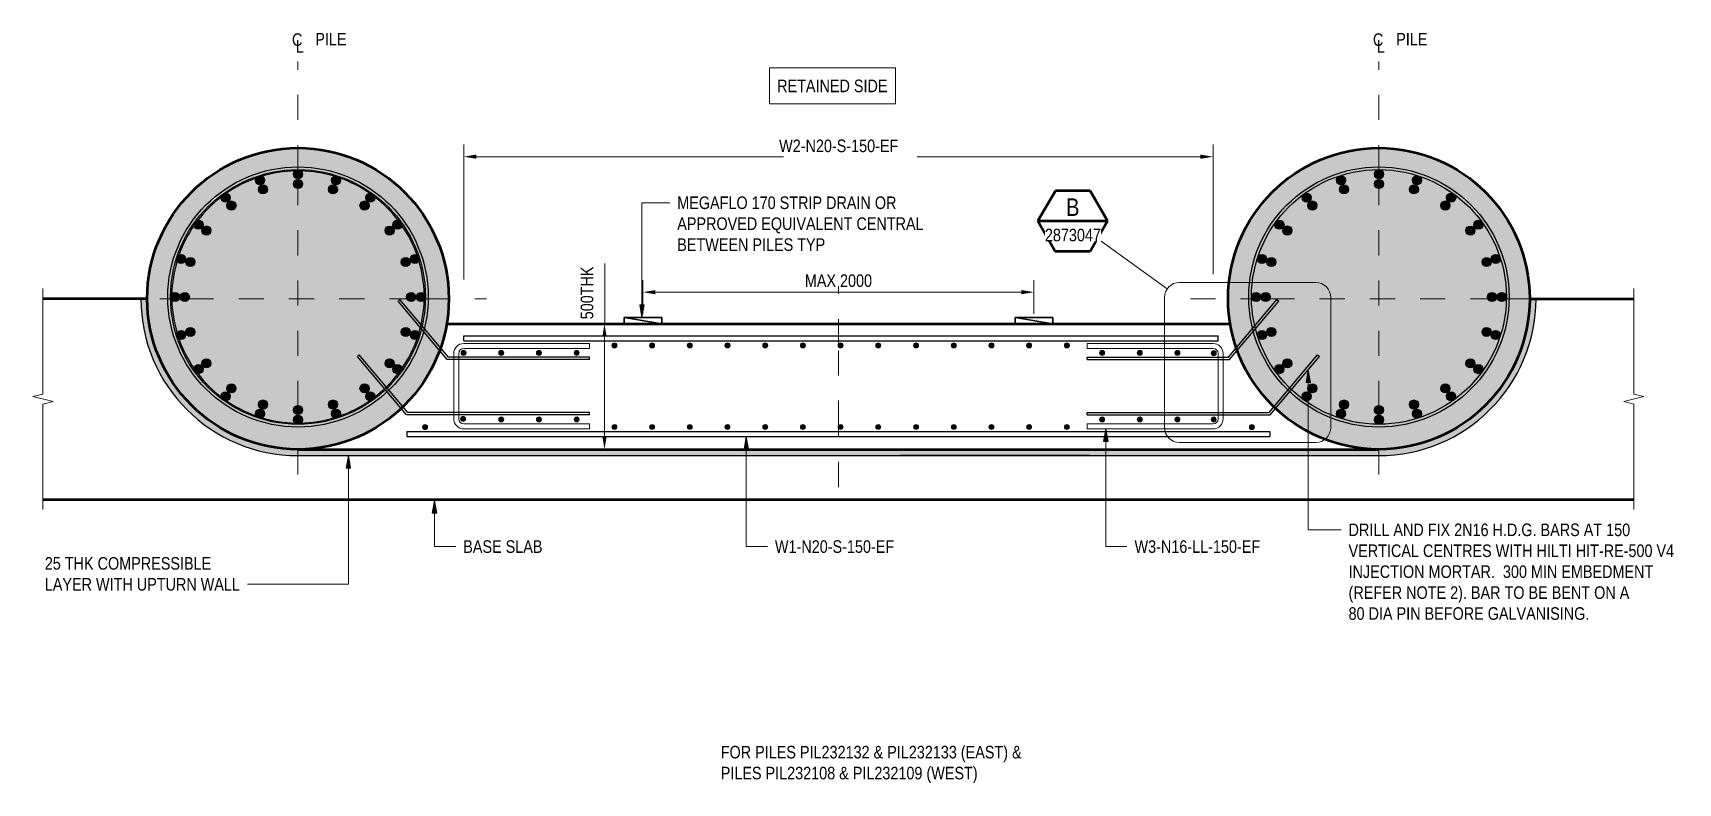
# Model space of a CAD drawing. Header units: metres. Extents: x 0.4 to 22.7, y 0.3 to 4.2.
# Drawn here: x 13.11 to 19.66, y 0.35 to 3.34 of the extents above; entities that cross this region are included whole.
import ezdxf

# ---------------------------------------------------------------- set-up
doc = ezdxf.new("R2010")
doc.units = ezdxf.units.M
doc.linetypes.add('JacobsCenter', pattern=[0.015, 0.009, -0.0015, 0.003, -0.0015])
doc.layers.get('Defpoints').update_dxf_attribs({"color": 41})
for name, color, linetype, lineweight in [('A-ANNO-DIMS', 7, 'Continuous', 9), ('A-ANNO-NOTE', 7, 'Continuous', 9), ('A-ANNO-SYMB', 7, 'Continuous', 9), ('A-DETL', 7, 'Continuous', 13), ('A-DETL-GENF', 7, 'Continuous', 9), ('G-ANNO-TEXT', 7, 'Continuous', 9)]:
    doc.layers.add(name, color=color, linetype=linetype, lineweight=lineweight)
doc.styles.add('Arial Narrow', font='ARIALN.TTF', dxfattribs={"height": 0.07})
doc.styles.add('Arial Narrow_1', font='ARIALN.TTF', dxfattribs={"height": 0.05})
doc.styles.add('Arial Narrow_2', font='ARIALN.TTF', dxfattribs={"height": 0.0025})
doc.dimstyles.new('Dimension_Standard_O__mm__2', dxfattribs={"dimscale": 0.3048, "dimtxt": 0.051172, "dimasz": 0.164042, "dimexe": 0.15748, "dimexo": 0.098425, "dimgap": 0.098425, "dimtad": 1, "dimdec": 0, "dimlfac": 1000, "dimzin": 0, "dimdsep": 46, "dimtxsty": 'Arial Narrow_1', "dimsah": 1, "dimcen": 0.09, "dimaunit": 1, "dimadec": 4, "dimazin": 0, "dimtfac": 1, "dimtdec": 4, "dimtix": 1, "dimtmove": 2, "dimatfit": 3, "dimfxl": 1, "dimtvp": 1, "dimtfill": 1, "dimtolj": 1, "dimtzin": 0, "dimlwd": 18, "dimlwe": 18, "dimarcsym": 2})
doc.dimstyles.new('Dimension_Standard_T__mm_', dxfattribs={"dimscale": 0.3048, "dimtxt": 0.051172, "dimasz": 0.164042, "dimexe": 0.15748, "dimexo": 0.098425, "dimgap": 0.065617, "dimtad": 1, "dimdec": 0, "dimlfac": 1000, "dimzin": 0, "dimdsep": 46, "dimtxsty": 'Arial Narrow_1', "dimsah": 1, "dimcen": 0.09, "dimaunit": 1, "dimadec": 4, "dimazin": 0, "dimtfac": 1, "dimtdec": 4, "dimtix": 1, "dimtmove": 0, "dimatfit": 3, "dimfxl": 1, "dimtvp": 1, "dimtolj": 1, "dimtzin": 0, "dimlwd": 18, "dimlwe": 18, "dimarcsym": 2})

msp = doc.modelspace()

# ---------------------------------------------------------------- texts
at = {"layer": 'A-ANNO-NOTE', "char_height": 0.05, "attachment_point": 1, "style": 'Arial Narrow_1', "bg_fill": 3, "box_fill_scale": 1, "bg_fill_color": 256, "bg_fill_true_color": 13158600, "bg_fill_transparency": 0}
for insert in [(14.2384412, 3.3372519), (18.5384412, 3.3372519)]:
    msp.add_mtext('PILE', dxfattribs=dict(at, insert=insert))
at = {"layer": 'G-ANNO-TEXT', "char_height": 0.05, "attachment_point": 1, "style": 'Arial Narrow_1', "bg_fill": 3, "box_fill_scale": 1, "bg_fill_color": 256, "bg_fill_transparency": 0}
for s, insert in [('25 THK COMPRESSIBLE', (13.1622839, 1.2499236)), ('FOR PILES PIL232132 & PIL232133 (EAST) &', (15.8511669, 0.4983143))]:
    msp.add_mtext(s, dxfattribs=dict(at, insert=insert))

# ---------------------------------------------------------------- blocks, each defined once
blk = doc.blocks.new('CS_DET_BreakLine_ViewScale - Std Break-7491351-DRG-2873047 - FLAT SHOTCRETE DETAILS')
at = {"layer": 'A-DETL-GENF'}
for p, q in [((-0.04, 0), (0.38, 0)), ((0.38, 0), (0.39, -0.04)), ((0.39, -0.04), (0.41, 0.04)), ((0.41, 0.04), (0.42, 0)), ((0.42, 0), (0.84, 0))]:
    blk.add_line(p, q, dxfattribs=at)
blk = doc.blocks.new('S_Det_Reinf_Bar Section_2D - N20-5425916-DRG-2873047 - FLAT SHOTCRETE DETAILS')
at = {"layer": 'A-DETL-GENF'}
blk.add_hatch(color=256, dxfattribs=at).paths.add_polyline_path([(0.0097, -0.0026), (0.01, 0), (0.0097, 0.0026), (0.0087, 0.005), (0.0071, 0.0071), (0.005, 0.0087), (0.0026, 0.0097), (0, 0.01), (-0.0026, 0.0097), (-0.005, 0.0087), (-0.0071, 0.0071), (-0.0087, 0.005), (-0.0097, 0.0026), (-0.01, 0), (-0.0097, -0.0026), (-0.0087, -0.005), (-0.0071, -0.0071), (-0.005, -0.0087), (-0.0026, -0.0097), (0, -0.01), (0.0026, -0.0097), (0.005, -0.0087), (0.0071, -0.0071), (0.0087, -0.005)])
at = {"layer": 'A-DETL-GENF', "lineweight": 18}
for start, end in [(0, 180), (180, 360)]:
    blk.add_arc((0, 0), 0.01, start, end, dxfattribs=at)
blk = doc.blocks.new('S_Det_Reinf_Bar Section_2D - N20-3067641-DRG-2873047 - FLAT SHOTCRETE DETAILS')
at = {"layer": 'A-DETL-GENF'}
blk.add_hatch(color=256, dxfattribs=at).paths.add_polyline_path([(0.0097, 0.0026), (0.0087, 0.005), (0.0071, 0.0071), (0.005, 0.0087), (0.0026, 0.0097), (0, 0.01), (-0.0026, 0.0097), (-0.005, 0.0087), (-0.0071, 0.0071), (-0.0087, 0.005), (-0.0097, 0.0026), (-0.01, 0), (-0.0097, -0.0026), (-0.0087, -0.005), (-0.0071, -0.0071), (-0.005, -0.0087), (-0.0026, -0.0097), (0, -0.01), (0.0026, -0.0097), (0.005, -0.0087), (0.0071, -0.0071), (0.0087, -0.005), (0.0097, -0.0026), (0.01, 0)])
at = {"layer": 'A-DETL-GENF', "lineweight": 18}
for start, end in [(360, 180), (180, 360)]:
    blk.add_arc((0, 0), 0.01, start, end, dxfattribs=at)
blk = doc.blocks.new('CS_DET_BreakLine_ViewScale - Std Break-7491353-DRG-2873047 - FLAT SHOTCRETE DETAILS')
at = {"layer": 'A-DETL-GENF'}
for p, q in [((0.38, 0), (-0.04, 0)), ((0.39, 0.04), (0.38, 0)), ((0.41, -0.04), (0.39, 0.04)), ((0.42, 0), (0.41, -0.04)), ((0.84, 0), (0.42, 0))]:
    blk.add_line(p, q, dxfattribs=at)
blk = doc.blocks.new('S_Det_Reinf_Bar Section_2D - N32-5070897-DRG-2873047 - FLAT SHOTCRETE DETAILS')
at = {"layer": 'A-DETL-GENF'}
blk.add_hatch(color=256, dxfattribs=at).paths.add_polyline_path([(0, -0.016), (0.0042, -0.0154), (0.008, -0.0138), (0.0114, -0.0112), (0.0139, -0.0079), (0.0155, -0.0039), (0.016, 0.0003), (0.0154, 0.0043), (0.0138, 0.0081), (0.0112, 0.0114), (0.0079, 0.0139), (0.0041, 0.0155), (0.0042, 0.0154), (0.0081, 0.0138), (0.0114, 0.0112), (0.0139, 0.0078), (0.0155, 0.0039), (0.0159, -0.0002), (0.0154, -0.0042), (0.0137, -0.0081), (0.0112, -0.0114), (0.0079, -0.0139), (0.0041, -0.0155), (0, -0.016)])
at = {"layer": 'A-DETL-GENF', "lineweight": 18}
blk.add_arc((0, 0), 0.016, 44.48465, 45, dxfattribs=at)
blk = doc.blocks.new('S_Det_Reinf_Bar Section_2D - N32-V32-DRG-2873047 - FLAT SHOTCRETE DETAILS')
at = {"layer": 'A-DETL-GENF'}
h = blk.add_hatch(color=256, dxfattribs=at)
h.paths.add_polyline_path([(0, -0.016), (0.0043, -0.0154), (0.0081, -0.0137), (0.0114, -0.0113), (0.014, -0.0078), (0.0155, -0.0039), (0.016, 0.0002), (0.0155, 0.0041), (0.0138, 0.0081), (0.0112, 0.0114), (0.008, 0.0139), (0.0041, 0.0155), (0, 0.016), (-0.0042, 0.0154), (-0.008, 0.0138), (-0.0114, 0.0112), (-0.0139, 0.0079), (-0.0155, 0.0041), (-0.016, -0.0003), (-0.0154, -0.0043), (-0.0138, -0.0081), (-0.0112, -0.0114), (-0.0079, -0.0139), (-0.0041, -0.0155), (-0.0032, -0.0156)])
h.paths.add_polyline_path([(-0.0155, 0), (-0.0155, 0), (-0.0155, 0.0012)])
at = {"layer": 'A-DETL-GENF', "lineweight": 18}
for start, end in [(360, 180), (180, 360)]:
    blk.add_arc((0, 0), 0.016, start, end, dxfattribs=at)
blk = doc.blocks.new('S_Det_Reinf_Bar Section_2D - N32-V33-DRG-2873047 - FLAT SHOTCRETE DETAILS')
at = {"layer": 'A-DETL-GENF'}
blk.add_hatch(color=256, dxfattribs=at).paths.add_polyline_path([(0, -0.016), (0.0041, -0.0155), (0.008, -0.0139), (0.0113, -0.0113), (0.0139, -0.008), (0.0155, -0.0041), (0.016, 0), (0.0155, 0.0041), (0.0139, 0.008), (0.0113, 0.0113), (0.008, 0.0139), (0.0041, 0.0155), (0, 0.016), (-0.0041, 0.0155), (-0.008, 0.0138), (-0.0113, 0.0113), (-0.0139, 0.0079), (-0.0155, 0.0039), (-0.016, 0), (-0.0155, -0.0041), (-0.0139, -0.008), (-0.0113, -0.0113), (-0.008, -0.0139), (-0.0041, -0.0155)])
at = {"layer": 'A-DETL-GENF', "lineweight": 18}
for start, end in [(360, 180), (180, 360)]:
    blk.add_arc((0, 0), 0.016, start, end, dxfattribs=at)
blk = doc.blocks.new('S_Det_Reinf_Bar Section_2D - N32-V34-DRG-2873047 - FLAT SHOTCRETE DETAILS')
at = {"layer": 'A-DETL-GENF'}
blk.add_hatch(color=256, dxfattribs=at).paths.add_polyline_path([(0.0041, -0.0155), (0.008, -0.0138), (0.0114, -0.0112), (0.0139, -0.0079), (0.0155, -0.004), (0.016, 0.0001), (0.0153, 0.0045), (0.0138, 0.0081), (0.0112, 0.0114), (0.0079, 0.0139), (0.0041, 0.0155), (0.0042, 0.0154), (0.0081, 0.0138), (0.0113, 0.0112), (0.014, 0.0076), (0.0154, 0.0041), (0.0159, -0.0002), (0.0154, -0.0042), (0.0134, -0.0086), (0.0112, -0.0114), (0.0078, -0.0139), (0.0041, -0.0155), (0.0041, -0.0155)])
blk = doc.blocks.new('S_Det_Reinf_Bar Section_2D - N32-V35-DRG-2873047 - FLAT SHOTCRETE DETAILS')
at = {"layer": 'A-DETL-GENF'}
blk.add_hatch(color=256, dxfattribs=at).paths.add_polyline_path([(0.0041, -0.0155), (0.0081, -0.0137), (0.0114, -0.0113), (0.014, -0.0078), (0.0155, -0.0041), (0.016, 0.0002), (0.0155, 0.0041), (0.0138, 0.0081), (0.0112, 0.0114), (0.008, 0.0139), (0.0041, 0.0155), (0, 0.016), (-0.0043, 0.0154), (-0.008, 0.0138), (-0.0113, 0.0113), (-0.0141, 0.0074), (-0.0155, 0.0041), (-0.016, -0.0001), (-0.0153, -0.0045), (-0.0138, -0.0081), (-0.0112, -0.0114), (-0.0079, -0.0139), (-0.0041, -0.0155), (0.0001, -0.016), (0.0024, -0.0157)])
at = {"layer": 'A-DETL-GENF', "lineweight": 18}
for start, end in [(360, 180), (180, 360)]:
    blk.add_arc((0, 0), 0.016, start, end, dxfattribs=at)
blk = doc.blocks.new('S_Det_Reinf_Bar Section_2D - N32-V36-DRG-2873047 - FLAT SHOTCRETE DETAILS')
at = {"layer": 'A-DETL-GENF'}
blk.add_hatch(color=256, dxfattribs=at).paths.add_polyline_path([(0.0041, -0.0155), (0.008, -0.0139), (0.0113, -0.0113), (0.0139, -0.008), (0.0155, -0.0041), (0.016, 0), (0.0155, 0.0041), (0.0139, 0.008), (0.0113, 0.0113), (0.008, 0.0139), (0.0041, 0.0155), (0, 0.016), (-0.0049, 0.0151), (-0.0086, 0.0134), (-0.0113, 0.0113), (-0.0139, 0.008), (-0.0155, 0.0041), (-0.016, 0), (-0.0155, -0.0041), (-0.0139, -0.008), (-0.0113, -0.0113), (-0.008, -0.0139), (-0.0041, -0.0155), (0, -0.016), (0.0024, -0.0157)])
at = {"layer": 'A-DETL-GENF', "lineweight": 18}
for start, end in [(360, 180), (180, 360)]:
    blk.add_arc((0, 0), 0.016, start, end, dxfattribs=at)
blk = doc.blocks.new('S_Det_Reinf_Bar Section_2D - N32-V37-DRG-2873047 - FLAT SHOTCRETE DETAILS')
at = {"layer": 'A-DETL-GENF'}
blk.add_hatch(color=256, dxfattribs=at).paths.add_polyline_path([(0, -0.016), (0, -0.016), (0.0042, -0.0154), (0.0087, -0.0133), (0.0114, -0.0112), (0.0139, -0.0079), (0.0155, -0.004), (0.016, 0.0001), (0.0154, 0.0043), (0.0138, 0.0081), (0.0112, 0.0114), (0.0079, 0.0139), (0.0041, 0.0155), (0.0042, 0.0154), (0.0081, 0.0138), (0.0113, 0.0113), (0.0141, 0.0074), (0.0154, 0.0041), (0.0159, -0.0002), (0.0154, -0.0042), (0.0137, -0.0081), (0.0112, -0.0114), (0.0079, -0.0139), (0.0041, -0.0155), (0, -0.016)])
blk = doc.blocks.new('S_Det_Reinf_Bar Section_2D - N32-V38-DRG-2873047 - FLAT SHOTCRETE DETAILS')
at = {"layer": 'A-DETL-GENF'}
blk.add_hatch(color=256, dxfattribs=at).paths.add_polyline_path([(0, -0.016), (0.0007, -0.0159), (0.0042, -0.0154), (0.008, -0.0138), (0.0114, -0.0112), (0.0142, -0.0072), (0.0156, -0.0034), (0.0159, 0.0004), (0.0151, 0.0049), (0.0138, 0.0081), (0.0112, 0.0114), (0.0075, 0.0141), (0.0034, 0.0155), (0.0042, 0.0154), (0.0081, 0.0138), (0.0118, 0.0107), (0.0139, 0.0078), (0.0154, 0.0041), (0.0159, -0.0007), (0.0154, -0.0043), (0.0137, -0.0081), (0.0112, -0.0114), (0.0079, -0.0139), (0.0041, -0.0155), (0, -0.016)])
blk = doc.blocks.new('S_Det_Reinf_Bar Section_2D - N32-V39-DRG-2873047 - FLAT SHOTCRETE DETAILS')
at = {"layer": 'A-DETL-GENF'}
blk.add_hatch(color=256, dxfattribs=at).paths.add_polyline_path([(-0.008, -0.0139), (-0.0034, -0.0155), (0.0007, -0.0159), (0.0043, -0.0154), (0.0081, -0.0137), (0.0114, -0.0113), (0.0142, -0.0072), (0.0155, -0.0035), (0.0159, 0.0004), (0.0152, 0.0049), (0.0138, 0.0081), (0.0112, 0.0114), (0.008, 0.0139), (0.0035, 0.0155), (-0.0009, 0.0159), (-0.0045, 0.0153), (-0.008, 0.0138), (-0.0113, 0.0113), (-0.0142, 0.0072), (-0.0155, 0.0041), (-0.016, -0.0001), (-0.0151, -0.0049), (-0.0138, -0.0081), (-0.0112, -0.0114), (-0.008, -0.0138)])
at = {"layer": 'A-DETL-GENF', "lineweight": 18}
for start, end in [(360, 180), (180, 360)]:
    blk.add_arc((0, 0), 0.016, start, end, dxfattribs=at)
blk = doc.blocks.new('S_Det_Reinf_Bar Section_2D - N32-V40-DRG-2873047 - FLAT SHOTCRETE DETAILS')
at = {"layer": 'A-DETL-GENF'}
blk.add_hatch(color=256, dxfattribs=at).paths.add_polyline_path([(-0.008, -0.0139), (-0.0035, -0.0155), (0, -0.016), (0.0041, -0.0155), (0.0086, -0.0134), (0.0113, -0.0113), (0.0142, -0.0072), (0.0155, -0.0035), (0.016, 0), (0.0152, 0.0049), (0.0139, 0.008), (0.0113, 0.0113), (0.008, 0.0139), (0.0035, 0.0155), (-0.0001, 0.016), (-0.0041, 0.0155), (-0.008, 0.0139), (-0.0113, 0.0113), (-0.014, 0.0076), (-0.0156, 0.0034), (-0.016, 0), (-0.0155, -0.0041), (-0.0139, -0.008), (-0.0113, -0.0113)])
at = {"layer": 'A-DETL-GENF', "lineweight": 18}
for start, end in [(360, 180), (180, 360)]:
    blk.add_arc((0, 0), 0.016, start, end, dxfattribs=at)
blk = doc.blocks.new('S_Det_Reinf_Bar Section_2D - N32-V41-DRG-2873047 - FLAT SHOTCRETE DETAILS')
at = {"layer": 'A-DETL-GENF'}
blk.add_hatch(color=256, dxfattribs=at).paths.add_polyline_path([(0, -0.016), (0, -0.016), (0.0042, -0.0154), (0.0086, -0.0134), (0.0114, -0.0112), (0.0139, -0.0079), (0.0155, -0.004), (0.016, 0.0001), (0.0154, 0.0043), (0.0138, 0.0081), (0.0112, 0.0114), (0.0079, 0.0139), (0.0041, 0.0155), (0.0042, 0.0154), (0.0086, 0.0134), (0.0113, 0.0113), (0.0139, 0.0078), (0.0155, 0.0035), (0.0159, -0.0007), (0.0151, -0.0049), (0.0137, -0.0081), (0.0106, -0.0118), (0.0072, -0.0142), (0.0035, -0.0155), (0, -0.016)])
blk = doc.blocks.new('S_Det_Reinf_Bar Section_2D - N32-V42-DRG-2873047 - FLAT SHOTCRETE DETAILS')
at = {"layer": 'A-DETL-GENF'}
blk.add_hatch(color=256, dxfattribs=at).paths.add_polyline_path([(-0.0155, -0.0041), (-0.0139, -0.008), (-0.0113, -0.0113), (-0.008, -0.0139), (-0.0041, -0.0155), (0, -0.016), (0.0041, -0.0155), (0.008, -0.0139), (0.0113, -0.0113), (0.0139, -0.008), (0.0155, -0.0041), (0.0159, 0.0004), (0.0155, 0.0041), (0.0139, 0.008), (0.0113, 0.0113), (0.008, 0.0139), (0.0041, 0.0155), (0, 0.016), (-0.0049, 0.0151), (-0.0086, 0.0134), (-0.0113, 0.0113), (-0.0139, 0.008), (-0.0155, 0.0041), (-0.016, 0)])
at = {"layer": 'A-DETL-GENF', "lineweight": 18}
for start, end in [(360, 180), (180, 360)]:
    blk.add_arc((0, 0), 0.016, start, end, dxfattribs=at)
blk = doc.blocks.new('S_Det_Reinf_Bar Section_2D - N32-V43-DRG-2873047 - FLAT SHOTCRETE DETAILS')
at = {"layer": 'A-DETL-GENF'}
blk.add_hatch(color=256, dxfattribs=at).paths.add_polyline_path([(0, -0.016), (0, -0.016), (0.0042, -0.0154), (0.008, -0.0138), (0.0114, -0.0112), (0.0139, -0.0079), (0.0155, -0.004), (0.016, 0.0003), (0.0154, 0.0043), (0.0138, 0.0081), (0.0112, 0.0114), (0.0079, 0.0139), (0.0041, 0.0155), (0.0042, 0.0154), (0.0081, 0.0138), (0.0116, 0.0109), (0.0139, 0.0078), (0.0155, 0.0039), (0.0159, -0.0002), (0.0154, -0.0042), (0.0137, -0.0081), (0.0112, -0.0114), (0.0079, -0.0139), (0.0041, -0.0155), (0, -0.016)])
blk = doc.blocks.new('S_Det_Reinf_Bar Section_2D - N32-V44-DRG-2873047 - FLAT SHOTCRETE DETAILS')
at = {"layer": 'A-DETL-GENF'}
blk.add_hatch(color=256, dxfattribs=at).paths.add_polyline_path([(-0.016, 0), (-0.0154, -0.0043), (-0.0138, -0.0081), (-0.0112, -0.0114), (-0.0079, -0.0139), (-0.0041, -0.0155), (0.0001, -0.016), (0.0043, -0.0154), (0.0081, -0.0137), (0.0114, -0.0113), (0.014, -0.0078), (0.0155, -0.0039), (0.016, 0.0002), (0.0155, 0.0041), (0.0138, 0.0081), (0.0112, 0.0114), (0.008, 0.0139), (0.0041, 0.0155), (0, 0.016), (-0.0042, 0.0154), (-0.008, 0.0138), (-0.0116, 0.0109), (-0.0139, 0.0079), (-0.0155, 0.0041), (-0.016, 0.0003)])
at = {"layer": 'A-DETL-GENF', "lineweight": 18}
for start, end in [(360, 180), (180, 360)]:
    blk.add_arc((0, 0), 0.016, start, end, dxfattribs=at)
blk = doc.blocks.new('S_Det_Reinf_Bar Section_2D - N32-V45-DRG-2873047 - FLAT SHOTCRETE DETAILS')
at = {"layer": 'A-DETL-GENF'}
blk.add_hatch(color=256, dxfattribs=at).paths.add_polyline_path([(0, 0.016), (0.0042, 0.0154), (0.0081, 0.0138), (0.0113, 0.0113), (0.0139, 0.0078), (0.0154, 0.0041), (0.0159, -0.0002), (0.0154, -0.0042), (0.0137, -0.0081), (0.0112, -0.0114), (0.0079, -0.0139), (0.0041, -0.0155), (0.0042, -0.0154), (0.0084, -0.0136), (0.0114, -0.0112), (0.0139, -0.0079), (0.0155, -0.004), (0.016, 0.0001), (0.0154, 0.0043), (0.0138, 0.0081), (0.0112, 0.0114), (0.0079, 0.0139), (0.0041, 0.0155), (0, 0.016)])
at = {"layer": 'A-DETL-GENF', "lineweight": 18}
blk.add_arc((0, 0), 0.016, 29.76565, 30, dxfattribs=at)
blk = doc.blocks.new('S_Det_Reinf_Bar Section_2D - N32-V46-DRG-2873047 - FLAT SHOTCRETE DETAILS')
at = {"layer": 'A-DETL-GENF'}
blk.add_hatch(color=256, dxfattribs=at).paths.add_polyline_path([(0, 0.016), (0.0042, 0.0154), (0.0081, 0.0138), (0.0113, 0.0113), (0.0139, 0.0078), (0.0154, 0.0041), (0.0159, -0.0002), (0.0154, -0.0043), (0.0137, -0.0081), (0.0112, -0.0114), (0.0079, -0.0139), (0.0041, -0.0155), (0.0042, -0.0154), (0.008, -0.0138), (0.0114, -0.0112), (0.0142, -0.0072), (0.0156, -0.0034), (0.016, 0.0001), (0.0151, 0.0049), (0.0138, 0.0081), (0.0112, 0.0114), (0.0075, 0.0141), (0.0034, 0.0155), (0, 0.016)])
blk = doc.blocks.new('S_Det_Reinf_Bar Section_2D - N32-V47-DRG-2873047 - FLAT SHOTCRETE DETAILS')
at = {"layer": 'A-DETL-GENF'}
blk.add_hatch(color=256, dxfattribs=at).paths.add_polyline_path([(-0.0139, 0.008), (-0.0155, 0.0041), (-0.016, -0.0001), (-0.0151, -0.0049), (-0.0138, -0.0081), (-0.0112, -0.0114), (-0.0079, -0.0139), (-0.0034, -0.0155), (0.0008, -0.0159), (0.0043, -0.0154), (0.0081, -0.0137), (0.0114, -0.0113), (0.0142, -0.0072), (0.0155, -0.0035), (0.016, 0.0002), (0.0152, 0.0049), (0.0138, 0.0081), (0.0112, 0.0114), (0.008, 0.0139), (0.0035, 0.0155), (-0.0009, 0.0159), (-0.0042, 0.0154), (-0.008, 0.0138), (-0.0113, 0.0113), (-0.0132, 0.0088)])
at = {"layer": 'A-DETL-GENF', "lineweight": 18}
for start, end in [(360, 180), (180, 360)]:
    blk.add_arc((0, 0), 0.016, start, end, dxfattribs=at)
blk = doc.blocks.new('S_Det_Reinf_Bar Section_2D - N32-V48-DRG-2873047 - FLAT SHOTCRETE DETAILS')
at = {"layer": 'A-DETL-GENF'}
blk.add_hatch(color=256, dxfattribs=at).paths.add_polyline_path([(-0.0139, 0.008), (-0.0155, 0.0041), (-0.016, 0), (-0.0155, -0.0041), (-0.0139, -0.008), (-0.0113, -0.0113), (-0.008, -0.0139), (-0.0035, -0.0155), (0.0007, -0.0159), (0.0041, -0.0155), (0.008, -0.0139), (0.0113, -0.0113), (0.0142, -0.0072), (0.0155, -0.0035), (0.016, 0), (0.0152, 0.0049), (0.0133, 0.0087), (0.0113, 0.0113), (0.008, 0.0139), (0.0035, 0.0155), (0, 0.016), (-0.0041, 0.0155), (-0.008, 0.0139), (-0.0113, 0.0113), (-0.0127, 0.0095)])
at = {"layer": 'A-DETL-GENF', "lineweight": 18}
for start, end in [(360, 180), (180, 360)]:
    blk.add_arc((0, 0), 0.016, start, end, dxfattribs=at)
blk = doc.blocks.new('S_Det_Reinf_Bar Section_2D - N32-V49-DRG-2873047 - FLAT SHOTCRETE DETAILS')
at = {"layer": 'A-DETL-GENF'}
blk.add_hatch(color=256, dxfattribs=at).paths.add_polyline_path([(0, 0.016), (0.0042, 0.0154), (0.0086, 0.0133), (0.0118, 0.0106), (0.0139, 0.0078), (0.0155, 0.0035), (0.0159, -0.0007), (0.0151, -0.0049), (0.0137, -0.0081), (0.0106, -0.0118), (0.0072, -0.0142), (0.0035, -0.0155), (0.0042, -0.0154), (0.0086, -0.0134), (0.0114, -0.0112), (0.0139, -0.0079), (0.0155, -0.004), (0.016, 0.0001), (0.0154, 0.0043), (0.0138, 0.0081), (0.0112, 0.0114), (0.0079, 0.0139), (0.0041, 0.0155), (0, 0.016)])
blk = doc.blocks.new('S_Det_Reinf_Bar Section_2D - N32-V50-DRG-2873047 - FLAT SHOTCRETE DETAILS')
at = {"layer": 'A-DETL-GENF'}
blk.add_hatch(color=256, dxfattribs=at).paths.add_polyline_path([(-0.008, 0.0139), (-0.0114, 0.0113), (-0.0139, 0.0079), (-0.0155, 0.0041), (-0.0159, -0.0006), (-0.0154, -0.0043), (-0.0138, -0.0081), (-0.0112, -0.0114), (-0.0079, -0.0139), (-0.0041, -0.0155), (0.0001, -0.016), (0.0043, -0.0154), (0.0081, -0.0137), (0.0114, -0.0113), (0.014, -0.0078), (0.0155, -0.0041), (0.016, 0.0002), (0.0155, 0.0041), (0.0138, 0.0081), (0.0112, 0.0114), (0.008, 0.0139), (0.0041, 0.0155), (0, 0.016), (-0.0042, 0.0154), (-0.0079, 0.0139)])
at = {"layer": 'A-DETL-GENF', "lineweight": 18}
for start, end in [(360, 180), (180, 360)]:
    blk.add_arc((0, 0), 0.016, start, end, dxfattribs=at)
blk = doc.blocks.new('S_Det_Reinf_Bar Section_2D - N32-V51-DRG-2873047 - FLAT SHOTCRETE DETAILS')
at = {"layer": 'A-DETL-GENF'}
blk.add_hatch(color=256, dxfattribs=at).paths.add_polyline_path([(-0.008, 0.0139), (-0.0113, 0.0113), (-0.0139, 0.008), (-0.0155, 0.0041), (-0.016, 0), (-0.0155, -0.0041), (-0.0139, -0.008), (-0.0113, -0.0113), (-0.008, -0.0139), (-0.0036, -0.0155), (0, -0.016), (0.0041, -0.0155), (0.008, -0.0139), (0.0113, -0.0113), (0.0139, -0.008), (0.0155, -0.0041), (0.016, 0), (0.0155, 0.0041), (0.0139, 0.008), (0.0113, 0.0113), (0.008, 0.0139), (0.0041, 0.0155), (-0.0007, 0.0159), (-0.0041, 0.0155), (-0.0076, 0.014)])
at = {"layer": 'A-DETL-GENF', "lineweight": 18}
for start, end in [(360, 180), (180, 360)]:
    blk.add_arc((0, 0), 0.016, start, end, dxfattribs=at)
blk = doc.blocks.new('S_Det_Reinf_Bar Section_2D - N32-V52-DRG-2873047 - FLAT SHOTCRETE DETAILS')
at = {"layer": 'A-DETL-GENF'}
blk.add_hatch(color=256, dxfattribs=at).paths.add_polyline_path([(0, 0.016), (0.0042, 0.0154), (0.0081, 0.0138), (0.0113, 0.0112), (0.014, 0.0076), (0.0154, 0.0041), (0.0159, -0.0002), (0.0154, -0.0042), (0.0137, -0.0081), (0.0112, -0.0114), (0.0078, -0.0139), (0.0041, -0.0155), (0.0043, -0.0154), (0.008, -0.0138), (0.0114, -0.0112), (0.0139, -0.0079), (0.0155, -0.004), (0.016, 0.0001), (0.0153, 0.0045), (0.0138, 0.0081), (0.0112, 0.0114), (0.0079, 0.0139), (0.0041, 0.0155), (0, 0.016)])
at = {"layer": 'A-DETL-GENF', "lineweight": 18}
blk.add_arc((0, 0), 0.016, 45, 45.65821, dxfattribs=at)
blk = doc.blocks.new('S_Det_Reinf_Bar Section_2D - N32-V53-DRG-2873047 - FLAT SHOTCRETE DETAILS')
at = {"layer": 'A-DETL-GENF'}
blk.add_hatch(color=256, dxfattribs=at).paths.add_polyline_path([(0, 0.016), (0, 0.016), (0.0042, 0.0154), (0.0081, 0.0138), (0.0113, 0.0113), (0.0142, 0.0072), (0.0155, 0.0039), (0.0159, -0.0002), (0.0154, -0.0042), (0.0137, -0.0081), (0.0112, -0.0114), (0.0079, -0.0139), (0.0032, -0.0156), (0.0042, -0.0154), (0.008, -0.0138), (0.0114, -0.0112), (0.0139, -0.0079), (0.0155, -0.004), (0.016, 0.0003), (0.0154, 0.0043), (0.0138, 0.0081), (0.0112, 0.0114), (0.0079, 0.0139), (0.0041, 0.0155), (0.0032, 0.0156)])
blk = doc.blocks.new('S_Det_Reinf_Bar Section_2D - N32-V54-DRG-2873047 - FLAT SHOTCRETE DETAILS')
at = {"layer": 'A-DETL-GENF'}
blk.add_hatch(color=256, dxfattribs=at).paths.add_polyline_path([(0, 0.016), (-0.0042, 0.0154), (-0.008, 0.0138), (-0.0113, 0.0113), (-0.0142, 0.0072), (-0.0155, 0.0041), (-0.016, -0.0003), (-0.0154, -0.0043), (-0.0138, -0.0081), (-0.0112, -0.0114), (-0.0079, -0.0139), (-0.0041, -0.0155), (0.0001, -0.016), (0.0043, -0.0154), (0.0081, -0.0137), (0.0114, -0.0113), (0.014, -0.0078), (0.0155, -0.0039), (0.016, 0.0002), (0.0155, 0.0041), (0.0138, 0.0081), (0.0112, 0.0114), (0.008, 0.0139), (0.0033, 0.0156), (0, 0.016)])
at = {"layer": 'A-DETL-GENF', "lineweight": 18}
for start, end in [(360, 180), (180, 360)]:
    blk.add_arc((0, 0), 0.016, start, end, dxfattribs=at)
blk = doc.blocks.new('S_Det_Reinf_Bar Section_2D - N32-V55-DRG-2873047 - FLAT SHOTCRETE DETAILS')
at = {"layer": 'A-DETL-GENF'}
blk.add_hatch(color=256, dxfattribs=at).paths.add_polyline_path([(0.0041, 0.0155), (0.0042, 0.0154), (0.0081, 0.0138), (0.0113, 0.0113), (0.0139, 0.0078), (0.0154, 0.0041), (0.0159, -0.0002), (0.0154, -0.0042), (0.0137, -0.0081), (0.0112, -0.0114), (0.0079, -0.0139), (0.0041, -0.0155), (0.0042, -0.0154), (0.008, -0.0138), (0.0114, -0.0112), (0.0139, -0.0079), (0.0155, -0.004), (0.016, 0.0001), (0.0154, 0.0043), (0.0138, 0.0081), (0.0112, 0.0114), (0.0079, 0.0139), (0.0042, 0.0154)])
blk = doc.blocks.new('S_Det_Reinf_Bar Section_2D - N32-V56-DRG-2873047 - FLAT SHOTCRETE DETAILS')
at = {"layer": 'A-DETL-GENF'}
blk.add_hatch(color=256, dxfattribs=at).paths.add_polyline_path([(0.008, 0.0139), (0.0034, 0.0155), (0.0042, 0.0154), (0.0081, 0.0138), (0.0113, 0.0113), (0.0141, 0.0074), (0.0154, 0.0041), (0.0159, -0.0002), (0.0154, -0.0043), (0.0137, -0.0081), (0.0112, -0.0114), (0.0079, -0.0139), (0.0041, -0.0155), (0.0042, -0.0154), (0.008, -0.0138), (0.0114, -0.0112), (0.0142, -0.0072), (0.0156, -0.0034), (0.016, 0.0001), (0.0151, 0.0049), (0.0138, 0.0081), (0.0112, 0.0114), (0.008, 0.0138)])
at = {"layer": 'A-DETL-GENF', "lineweight": 18}
blk.add_arc((0, 0), 0.016, 344.824, 345, dxfattribs=at)
blk = doc.blocks.new('S_Det_Reinf_Bar Section_2D - N32-V57-DRG-2873047 - FLAT SHOTCRETE DETAILS')
at = {"layer": 'A-DETL-GENF'}
blk.add_hatch(color=256, dxfattribs=at).paths.add_polyline_path([(0.008, 0.0139), (0.0035, 0.0155), (-0.0009, 0.0159), (-0.0042, 0.0154), (-0.0087, 0.0133), (-0.0113, 0.0113), (-0.0142, 0.0072), (-0.0155, 0.0041), (-0.016, -0.0001), (-0.0151, -0.0049), (-0.0138, -0.0081), (-0.0112, -0.0114), (-0.0079, -0.0139), (-0.0034, -0.0155), (0.0007, -0.0159), (0.0043, -0.0154), (0.0081, -0.0137), (0.0114, -0.0113), (0.0142, -0.0072), (0.0155, -0.0035), (0.016, 0.0002), (0.0152, 0.0049), (0.0138, 0.0081), (0.0112, 0.0114), (0.008, 0.0138)])
at = {"layer": 'A-DETL-GENF', "lineweight": 18}
for start, end in [(360, 180), (180, 360)]:
    blk.add_arc((0, 0), 0.016, start, end, dxfattribs=at)
blk = doc.blocks.new('S_Det_Reinf_Bar Section_2D - N32-V58-DRG-2873047 - FLAT SHOTCRETE DETAILS')
at = {"layer": 'A-DETL-GENF'}
blk.add_hatch(color=256, dxfattribs=at).paths.add_polyline_path([(0.0139, 0.008), (0.0112, 0.0114), (0.0079, 0.0139), (0.0041, 0.0155), (0.0042, 0.0154), (0.0081, 0.0138), (0.0113, 0.0113), (0.0139, 0.0078), (0.0155, 0.0035), (0.0159, -0.0007), (0.0151, -0.0049), (0.0137, -0.0081), (0.0106, -0.0118), (0.0072, -0.0142), (0.0041, -0.0155), (0.0042, -0.0154), (0.0086, -0.0134), (0.0114, -0.0112), (0.0139, -0.0079), (0.0155, -0.004), (0.016, 0.0001), (0.0154, 0.0043), (0.0139, 0.008)])
blk = doc.blocks.new('S_Det_Reinf_Bar Section_2D - N32-V59-DRG-2873047 - FLAT SHOTCRETE DETAILS')
at = {"layer": 'A-DETL-GENF'}
blk.add_hatch(color=256, dxfattribs=at).paths.add_polyline_path([(0.016, 0), (0.016, 0.0003), (0.0153, 0.0044), (0.0138, 0.0081), (0.0112, 0.0114), (0.0079, 0.0139), (0.0041, 0.0155), (0.0042, 0.0154), (0.0081, 0.0138), (0.0113, 0.0113), (0.0139, 0.0078), (0.0155, 0.0039), (0.0159, -0.0002), (0.0154, -0.0042), (0.0137, -0.0081), (0.0112, -0.0114), (0.0079, -0.0139), (0.0041, -0.0155), (0.0042, -0.0154), (0.008, -0.0138), (0.0114, -0.0112), (0.0139, -0.0079), (0.0155, -0.004), (0.016, -0.0001)])
blk = doc.blocks.new('S_Det_Reinf_Bar Section_2D - N32-V60-DRG-2873047 - FLAT SHOTCRETE DETAILS')
at = {"layer": 'A-DETL-GENF'}
h = blk.add_hatch(color=256, dxfattribs=at)
h.paths.add_polyline_path([(0.016, 0), (0.0153, 0.0044), (0.0138, 0.0081), (0.0112, 0.0114), (0.008, 0.0139), (0.0041, 0.0155), (0, 0.016), (-0.0042, 0.0154), (-0.008, 0.0138), (-0.0113, 0.0113), (-0.0139, 0.0079), (-0.0155, 0.0041), (-0.016, -0.0003), (-0.0154, -0.0043), (-0.0138, -0.0081), (-0.0112, -0.0114), (-0.0079, -0.0139), (-0.0041, -0.0155), (0.0001, -0.016), (0.0043, -0.0154), (0.0081, -0.0137), (0.0114, -0.0113), (0.014, -0.0078), (0.0155, -0.0039), (0.016, 0)])
h.paths.add_polyline_path([(-0.0155, 0), (-0.0155, 0), (-0.0155, 0.0012)])
at = {"layer": 'A-DETL-GENF', "lineweight": 18}
for start, end in [(360, 180), (180, 360)]:
    blk.add_arc((0, 0), 0.016, start, end, dxfattribs=at)
blk = doc.blocks.new('S_Det_Reinf_Bar Section_2D - N32-V61-DRG-2873047 - FLAT SHOTCRETE DETAILS')
at = {"layer": 'A-DETL-GENF'}
h = blk.add_hatch(color=256, dxfattribs=at)
h.paths.add_polyline_path([(0.016, 0), (0.0155, 0.0041), (0.0139, 0.008), (0.0113, 0.0113), (0.008, 0.0139), (0.0041, 0.0155), (0, 0.016), (-0.0041, 0.0155), (-0.008, 0.0138), (-0.0113, 0.0113), (-0.0139, 0.0079), (-0.0155, 0.0039), (-0.016, 0), (-0.0155, -0.0041), (-0.0139, -0.008), (-0.0113, -0.0113), (-0.008, -0.0139), (-0.0041, -0.0155), (0, -0.016), (0.0041, -0.0155), (0.008, -0.0139), (0.0113, -0.0113), (0.0139, -0.008), (0.0155, -0.0041), (0.0157, -0.002)])
h.paths.add_polyline_path([(0, 0.0113), (0, 0.0113), (0, 0.0139)])
at = {"layer": 'A-DETL-GENF', "lineweight": 18}
for start, end in [(360, 180), (180, 360)]:
    blk.add_arc((0, 0), 0.016, start, end, dxfattribs=at)
blk = doc.blocks.new('S_Det_Reinf_Bar Section_2D - N32-V62-DRG-2873047 - FLAT SHOTCRETE DETAILS')
at = {"layer": 'A-DETL-GENF'}
blk.add_hatch(color=256, dxfattribs=at).paths.add_polyline_path([(0.0155, -0.0041), (0.016, 0.0001), (0.0154, 0.0043), (0.0138, 0.0081), (0.0109, 0.0116), (0.0079, 0.0139), (0.0041, 0.0155), (0.0042, 0.0154), (0.0081, 0.0138), (0.0113, 0.0113), (0.0139, 0.0078), (0.0154, 0.0041), (0.0159, -0.0002), (0.0154, -0.0042), (0.0137, -0.0081), (0.0112, -0.0114), (0.0079, -0.0139), (0.0041, -0.0155), (0.0042, -0.0154), (0.008, -0.0138), (0.0114, -0.0112), (0.0139, -0.0079), (0.0155, -0.0041)])
blk = doc.blocks.new('S_Det_Reinf_Bar Section_2D - N32-V63-DRG-2873047 - FLAT SHOTCRETE DETAILS')
at = {"layer": 'A-DETL-GENF'}
blk.add_hatch(color=256, dxfattribs=at).paths.add_polyline_path([(0.0139, -0.008), (0.0156, -0.0034), (0.016, 0.0001), (0.0154, 0.0043), (0.0138, 0.0081), (0.0112, 0.0114), (0.0075, 0.0141), (0.0034, 0.0155), (0.0042, 0.0154), (0.0081, 0.0138), (0.0113, 0.0113), (0.0139, 0.0078), (0.0154, 0.0041), (0.0159, -0.0002), (0.0154, -0.0043), (0.0137, -0.0081), (0.0112, -0.0114), (0.0079, -0.0139), (0.0041, -0.0155), (0.0042, -0.0154), (0.008, -0.0138), (0.0114, -0.0112), (0.0138, -0.008)])
blk = doc.blocks.new('S_Det_Reinf_Bar Section_2D - N32-V64-DRG-2873047 - FLAT SHOTCRETE DETAILS')
at = {"layer": 'A-DETL-GENF'}
h = blk.add_hatch(color=256, dxfattribs=at)
h.paths.add_polyline_path([(0.0154, 0.0043), (0.0138, 0.0081), (0.0112, 0.0114), (0.0079, 0.0139), (0.0041, 0.0155), (0.0042, 0.0154), (0.0081, 0.0138), (0.0114, 0.0112), (0.0139, 0.0078), (0.0154, 0.0041)])
h.paths.add_polyline_path([(0, -0.016), (0.0042, -0.0154), (0.008, -0.0138), (0.0114, -0.0112), (0.0139, -0.0079), (0.0155, -0.004), (0.016, 0.0003), (0.0159, -0.0002), (0.0154, -0.0042), (0.0137, -0.0081), (0.0112, -0.0114), (0.0079, -0.0139), (0.0041, -0.0155), (0, -0.016)])
at = {"layer": 'A-DETL-GENF', "lineweight": 18}
blk.add_arc((0, 0), 0.016, 44.48465, 45, dxfattribs=at)
blk = doc.blocks.new('S_Det_Reinf_Bar Section_2D - N32-V65-DRG-2873047 - FLAT SHOTCRETE DETAILS')
at = {"layer": 'A-DETL-GENF'}
blk.add_hatch(color=256, dxfattribs=at).paths.add_polyline_path([(0.0041, -0.0155), (0.008, -0.0139), (0.0113, -0.0113), (0.0139, -0.008), (0.0155, -0.0041), (0.0159, 0.0005), (0.0155, 0.0041), (0.0139, 0.008), (0.0113, 0.0113), (0.008, 0.0139), (0.0041, 0.0155), (0, 0.016), (-0.0049, 0.0151), (-0.0086, 0.0134), (-0.0113, 0.0113), (-0.0139, 0.008), (-0.0155, 0.0041), (-0.016, 0), (-0.0154, -0.0042), (-0.0139, -0.008), (-0.0113, -0.0113), (-0.008, -0.0139), (-0.0041, -0.0155), (0, -0.016), (0.0024, -0.0157)])
at = {"layer": 'A-DETL-GENF', "lineweight": 18}
for start, end in [(360, 180), (180, 360)]:
    blk.add_arc((0, 0), 0.016, start, end, dxfattribs=at)
blk = doc.blocks.new('S_Det_Reinf_Bar Section_2D - N32-V66-DRG-2873047 - FLAT SHOTCRETE DETAILS')
at = {"layer": 'A-DETL-GENF'}
blk.add_hatch(color=256, dxfattribs=at).paths.add_polyline_path([(0, 0.016), (0.0042, 0.0154), (0.0081, 0.0138), (0.0113, 0.0113), (0.0139, 0.0078), (0.0154, 0.0041), (0.0159, -0.0002), (0.0154, -0.0042), (0.0137, -0.0081), (0.0112, -0.0114), (0.0079, -0.0139), (0.0041, -0.0155), (0.0042, -0.0154), (0.008, -0.0138), (0.0114, -0.0112), (0.0139, -0.0079), (0.0155, -0.004), (0.016, 0.0001), (0.0154, 0.0043), (0.0138, 0.0081), (0.0112, 0.0114), (0.0079, 0.0139), (0.0041, 0.0155), (0, 0.016)])
at = {"layer": 'A-DETL-GENF', "lineweight": 18}
for start, end in [(29.76565, 30), (345, 345.40307)]:
    blk.add_arc((0, 0), 0.016, start, end, dxfattribs=at)
blk = doc.blocks.new('S_Det_Reinf_Bar Section_2D - N32-V67-DRG-2873047 - FLAT SHOTCRETE DETAILS')
at = {"layer": 'A-DETL-GENF'}
blk.add_hatch(color=256, dxfattribs=at).paths.add_polyline_path([(0, 0.016), (0.0042, 0.0154), (0.0081, 0.0138), (0.0113, 0.0112), (0.014, 0.0076), (0.0154, 0.0041), (0.0159, -0.0002), (0.0154, -0.0042), (0.0137, -0.0081), (0.0112, -0.0114), (0.0078, -0.0139), (0.0038, -0.0155), (0.0043, -0.0154), (0.008, -0.0138), (0.0114, -0.0112), (0.0139, -0.0079), (0.0155, -0.004), (0.016, 0.0001), (0.0153, 0.0045), (0.0138, 0.0081), (0.0112, 0.0114), (0.0079, 0.0139), (0.0041, 0.0155), (0, 0.016)])
at = {"layer": 'A-DETL-GENF', "lineweight": 18}
blk.add_arc((0, 0), 0.016, 45, 45.65821, dxfattribs=at)
blk = doc.blocks.new('S_Det_Reinf_Bar Section_2D - N32-V68-DRG-2873047 - FLAT SHOTCRETE DETAILS')
at = {"layer": 'A-DETL-GENF'}
blk.add_hatch(color=256, dxfattribs=at).paths.add_polyline_path([(0, 0.016), (0, 0.016), (0.0042, 0.0154), (0.0081, 0.0138), (0.0113, 0.0113), (0.0142, 0.0072), (0.0155, 0.0039), (0.0159, -0.0002), (0.0154, -0.0042), (0.0137, -0.0081), (0.0112, -0.0114), (0.0079, -0.0139), (0.0041, -0.0155), (0.0042, -0.0154), (0.008, -0.0138), (0.0114, -0.0112), (0.0139, -0.0079), (0.0155, -0.004), (0.016, 0.0003), (0.0154, 0.0043), (0.0138, 0.0081), (0.0112, 0.0114), (0.0079, 0.0139), (0.0041, 0.0155)])
blk = doc.blocks.new('S_Det_Reinf_Bar Section_2D - N32-V69-DRG-2873047 - FLAT SHOTCRETE DETAILS')
at = {"layer": 'A-DETL-GENF'}
blk.add_hatch(color=256, dxfattribs=at).paths.add_polyline_path([(0.0041, 0.0155), (0, 0.016), (-0.0042, 0.0154), (-0.008, 0.0138), (-0.0113, 0.0113), (-0.0139, 0.0079), (-0.0155, 0.004), (-0.0159, -0.0005), (-0.0154, -0.0043), (-0.0138, -0.0081), (-0.0112, -0.0114), (-0.0079, -0.0139), (-0.0041, -0.0155), (0.0001, -0.016), (0.0043, -0.0154), (0.0081, -0.0137), (0.0114, -0.0112), (0.014, -0.0076), (0.0155, -0.0041), (0.016, 0.0002), (0.0155, 0.0041), (0.0138, 0.0081), (0.0112, 0.0114), (0.008, 0.0139), (0.0042, 0.0154)])
at = {"layer": 'A-DETL-GENF', "lineweight": 18}
for start, end in [(360, 180), (180, 360)]:
    blk.add_arc((0, 0), 0.016, start, end, dxfattribs=at)
blk = doc.blocks.new('S_Det_Reinf_Bar Section_2D - N32-V70-DRG-2873047 - FLAT SHOTCRETE DETAILS')
at = {"layer": 'A-DETL-GENF'}
h = blk.add_hatch(color=256, dxfattribs=at)
h.paths.add_polyline_path([(0.0154, 0.0043), (0.0138, 0.0081), (0.0112, 0.0114), (0.0079, 0.0139), (0.0041, 0.0155), (0.0042, 0.0154), (0.0081, 0.0138), (0.0113, 0.0113), (0.0139, 0.0078), (0.0154, 0.0041)])
h.paths.add_polyline_path([(0.016, 0), (0.016, 0.0003), (0.0159, -0.0002), (0.0154, -0.0042), (0.0137, -0.0081), (0.0112, -0.0114), (0.0079, -0.0139), (0.0041, -0.0155), (0.0042, -0.0154), (0.008, -0.0138), (0.0114, -0.0112), (0.0139, -0.0079), (0.0155, -0.004), (0.016, -0.0001)])
blk = doc.blocks.new('S_Det_Reinf_Bar Section_2D - N32-V71-DRG-2873047 - FLAT SHOTCRETE DETAILS')
at = {"layer": 'A-DETL-GENF'}
blk.add_hatch(color=256, dxfattribs=at).paths.add_polyline_path([(0.0155, -0.0041), (0.016, 0), (0.0154, 0.0042), (0.0139, 0.008), (0.0113, 0.0113), (0.008, 0.0139), (0.0041, 0.0155), (-0.0003, 0.016), (-0.0041, 0.0155), (-0.008, 0.0139), (-0.0113, 0.0113), (-0.0139, 0.008), (-0.0155, 0.0041), (-0.016, 0), (-0.0155, -0.0041), (-0.0139, -0.008), (-0.0113, -0.0113), (-0.008, -0.0139), (-0.0041, -0.0155), (0, -0.016), (0.0041, -0.0155), (0.008, -0.0139), (0.0113, -0.0113), (0.0139, -0.008), (0.0148, -0.0057)])
at = {"layer": 'A-DETL-GENF', "lineweight": 18}
for start, end in [(360, 180), (180, 360)]:
    blk.add_arc((0, 0), 0.016, start, end, dxfattribs=at)
blk = doc.blocks.new('CS_Annot_Centreline Symbol1 - CS_Annot_Centreline Symbol-5070896-DRG-2873047 - FLAT SHOTCRETE DETAILS')
at = {"layer": 'A-ANNO-NOTE', "char_height": 0.0025, "attachment_point": 1, "style": 'Arial Narrow_2'}
for s, insert, width in [('C  ', (-0.00119, 0.00463), 0.0044093), ('L', (-0.00041, 0.00329), 0.0019241)]:
    blk.add_mtext(s, dxfattribs=dict(at, insert=insert, width=width))
blk = doc.blocks.new('DIMBLOCK11-DRG-2873047 - FLAT SHOTCRETE DETAILS')
at = {"layer": 'A-ANNO-DIMS', "color": 0, "lineweight": 18, "transparency": 16777216}
for p, q in [((14.8293, 2.3546), (14.8293, 2.8922)), ((17.8097, 2.3766), (17.8097, 2.8922)), ((14.8793, 2.8442), (16.1013, 2.8442)), ((17.7597, 2.8442), (16.6322, 2.8442))]:
    blk.add_line(p, q, dxfattribs=at)
at = {"layer": 'A-ANNO-DIMS', "color": 0, "transparency": 16777216}
for points in [[(14.8793, 2.8525), (14.8793, 2.8359), (14.8293, 2.8442)], [(17.7597, 2.8525), (17.7597, 2.8359), (17.8097, 2.8442)]]:
    blk.add_solid(points, dxfattribs=at)
at = {"layer": 'Defpoints', "color": 0, "transparency": 16777216}
for p in [(17.8097, 2.8442), (14.8293, 2.3246), (17.8097, 2.3466)]:
    blk.add_point(p, dxfattribs=at)
at = {"layer": 'A-ANNO-DIMS', "color": 0, "lineweight": 18, "transparency": 16777216, "insert": (16.0836, 2.9124), "char_height": 0.05, "width": 0.566298, "attachment_point": 1, "line_spacing_factor": 0.974696, "style": 'Arial Narrow_1', "bg_fill": 3, "box_fill_scale": 1.1, "bg_fill_color": 256, "bg_fill_true_color": 13158600, "bg_fill_transparency": 0}
blk.add_mtext('\\A1;W2-N20-S-150-EF', dxfattribs=at)
blk = doc.blocks.new('Drafting View - SheetRef-4900799-DRG-2873047 - FLAT SHOTCRETE DETAILS')
at = {"layer": 'A-ANNO-SYMB', "lineweight": 50}
for p, q in [((-0.00346, 0.006), (-0.00693, 0)), ((0.00346, 0.006), (-0.00346, 0.006)), ((0.00693, 0), (0.00346, 0.006)), ((-0.00693, 0), (0.00693, 0)), ((-0.00693, 0), (-0.00347, -0.006)), ((0.00346, -0.006), (0.00693, 0)), ((-0.00347, -0.006), (0.00346, -0.006))]:
    blk.add_line(p, q, dxfattribs=at)
blk = doc.blocks.new('DIMBLOCK12-DRG-2873047 - FLAT SHOTCRETE DETAILS')
at = {"layer": 'A-ANNO-DIMS', "color": 0, "lineweight": 18, "transparency": 16777216}
for p, q in [((15.5417, 2.2189), (15.5417, 2.3528)), ((15.5917, 2.3048), (17.0474, 2.3048)), ((17.0974, 2.2189), (17.0974, 2.3528))]:
    blk.add_line(p, q, dxfattribs=at)
at = {"layer": 'A-ANNO-DIMS', "color": 0, "transparency": 16777216}
for points in [[(15.5917, 2.3131), (15.5917, 2.2964), (15.5417, 2.3048)], [(17.0474, 2.3131), (17.0474, 2.2964), (17.0974, 2.3048)]]:
    blk.add_solid(points, dxfattribs=at)
at = {"layer": 'Defpoints', "color": 0, "transparency": 16777216}
for p in [(17.0974, 2.3048), (15.5417, 2.1889), (17.0974, 2.1889)]:
    blk.add_point(p, dxfattribs=at)
at = {"layer": 'A-ANNO-DIMS', "color": 0, "lineweight": 18, "transparency": 16777216, "insert": (16.3195, 2.3503), "char_height": 0.05, "width": 0.320675, "attachment_point": 5, "style": 'Arial Narrow_1'}
blk.add_mtext('\\A1;MAX 2000', dxfattribs=at)
blk = doc.blocks.new('DIMBLOCK13-DRG-2873047 - FLAT SHOTCRETE DETAILS')
at = {"layer": 'A-ANNO-DIMS', "color": 0, "lineweight": 18, "transparency": 16777216}
for p, q in [((15.3834, 2.1789), (15.4368, 2.1789)), ((15.3888, 1.7289), (15.3888, 2.1289)), ((15.3834, 1.6789), (15.4368, 1.6789))]:
    blk.add_line(p, q, dxfattribs=at)
at = {"layer": 'A-ANNO-DIMS', "color": 0, "transparency": 16777216}
blk.add_solid([(15.3805, 1.7289), (15.3971, 1.7289), (15.3888, 1.6789)], dxfattribs=at)
at = {"layer": 'Defpoints', "color": 0, "transparency": 16777216}
for p in [(15.3888, 2.1789), (15.3534, 1.6789)]:
    blk.add_point(p, dxfattribs=at)
at = {"layer": 'A-ANNO-DIMS', "color": 0, "lineweight": 18, "transparency": 16777216, "insert": (15.2942, 2.1968), "char_height": 0.05, "width": 0.270966, "attachment_point": 1, "rotation": 90, "line_spacing_factor": 0.974696, "style": 'Arial Narrow_1', "bg_fill": 3, "box_fill_scale": 1.1, "bg_fill_color": 256, "bg_fill_true_color": 13158600, "bg_fill_transparency": 0}
blk.add_mtext('\\A1;500THK', dxfattribs=at)
at = {"layer": 'A-ANNO-DIMS', "color": 0, "transparency": 16777216}
blk.add_solid([(15.3805, 2.1289), (15.3971, 2.1289), (15.3888, 2.1789)], dxfattribs=at)
at = {"layer": 'Defpoints', "color": 0, "transparency": 16777216}
blk.add_point((15.3534, 2.1789), dxfattribs=at)

# ---------------------------------------------------------------- hatches: boundary and pattern name
at = {"layer": 'A-DETL-GENF', "true_color": 0xffffff}
h = msp.add_hatch(color=7, dxfattribs=at)
h.paths.add_polyline_path([(14.1695274, 1.6789048), (14.2123305, 1.6804393), (14.2549163, 1.6850119), (14.2970653, 1.6926224), (14.3385669, 1.703209), (14.3792038, 1.7167404), (14.4187764, 1.7331256), (14.457074, 1.7523025), (14.4939119, 1.7741527), (14.5290905, 1.7985847), (14.5624438, 1.825455), (14.5937873, 1.8546449), (14.6229771, 1.8859884), (14.6498474, 1.9193417), (14.6742795, 1.9545203), (14.6961296, 1.9913582), (14.7153066, 2.0296558), (14.7316917, 2.0692283), (14.7452231, 2.1098653), (14.7558098, 2.1513669), (14.7634202, 2.1935159), (14.767985, 2.2359931), (14.7695274, 2.2789048), (14.767985, 2.3218165), (14.7634202, 2.3642937), (14.7558098, 2.4064427), (14.7452231, 2.4479443), (14.7316917, 2.4885813), (14.7153066, 2.5281538), (14.6961296, 2.5664514), (14.6742795, 2.6032893), (14.6498474, 2.6384679), (14.6229771, 2.6718212), (14.5937873, 2.7031647), (14.5624438, 2.7323545), (14.5290905, 2.7592249), (14.4939119, 2.7836569), (14.457074, 2.8055071), (14.4187764, 2.824684), (14.3792038, 2.8410692), (14.3385669, 2.8546006), (14.2970653, 2.8651872), (14.2549163, 2.8727977), (14.2114372, 2.8774023), (14.1695274, 2.8789048), (14.1267243, 2.8773702), (14.0841385, 2.8727977), (14.0419894, 2.8651872), (14.0004878, 2.8546006), (13.9598509, 2.8410692), (13.9202784, 2.824684), (13.8819808, 2.8055071), (13.8451429, 2.7836569), (13.8099643, 2.7592249), (13.7766109, 2.7323545), (13.7452674, 2.7031647), (13.7160776, 2.6718212), (13.6892073, 2.6384679), (13.6647752, 2.6032893), (13.6429251, 2.5664514), (13.6237482, 2.5281538), (13.607363, 2.4885813), (13.5938316, 2.4479443), (13.5832075, 2.4062354), (13.5756345, 2.3642937), (13.5710697, 2.3218165), (13.5695274, 2.2789048), (13.5710697, 2.2359931), (13.5756345, 2.1935159), (13.583245, 2.1513669), (13.5938316, 2.1098653), (13.607363, 2.0692283), (13.6237482, 2.0296558), (13.6429251, 1.9913582), (13.6647752, 1.9545203), (13.6892073, 1.9193417), (13.7160776, 1.8859884), (13.7452674, 1.8546449), (13.7766109, 1.825455), (13.8099643, 1.7985847), (13.8451429, 1.7741527), (13.8819808, 1.7523025), (13.9202784, 1.7331256), (13.9598509, 1.7167404), (14.0004878, 1.703209), (14.0419894, 1.6926224), (14.0841385, 1.6850119), (14.1267243, 1.6804393)])
h.paths.add_polyline_path([(14.1695457, 1.7807297), (14.16537, 1.7812763), (14.1614967, 1.7828858), (14.1581732, 1.7854489), (14.1553235, 1.7895307), (14.1540563, 1.7925901), (14.1535446, 1.7969858), (14.1540895, 1.8009525), (14.1557285, 1.8048274), (14.1582341, 1.8080731), (14.1615611, 1.8106083), (14.1654024, 1.8121902), (14.1695457, 1.8127297), (14.1736846, 1.8121848), (14.1775792, 1.8105593), (14.1808591, 1.8080421), (14.1834004, 1.8047306), (14.1850145, 1.8007548), (14.1855111, 1.796476), (14.18495, 1.7924698), (14.1834001, 1.7887287), (14.1807968, 1.7853689), (14.1775456, 1.7828738), (14.1736393, 1.7812689), (14.169557, 1.7807312)])
h.paths.add_polyline_path([(14.1873902, 1.7967308), (14.1873568, 1.7967312), (14.2114372, 1.7967312)])
h.paths.add_polyline_path([(14.0176263, 1.8046751), (14.0134869, 1.8054481), (14.0097169, 1.8072463), (14.0065305, 1.8099739), (14.004175, 1.8134012), (14.0027778, 1.8173759), (14.0024844, 1.8216716), (14.0032453, 1.8256745), (14.0050432, 1.8294153), (14.007825, 1.832624), (14.0112109, 1.8349366), (14.0151585, 1.8363196), (14.0193317, 1.8366314), (14.0234058, 1.8358705), (14.0271758, 1.8340726), (14.0308582, 1.8306239), (14.0327182, 1.8279181), (14.0341127, 1.8239809), (14.0344092, 1.8196471), (14.033648, 1.8156434), (14.0317976, 1.8118413), (14.0291695, 1.8087637), (14.0256533, 1.8063714), (14.0217902, 1.8050031), (14.0176482, 1.8046769)])
h.paths.add_polyline_path([(14.32143, 1.8046769), (14.3172414, 1.8050133), (14.3133165, 1.8064073), (14.3098486, 1.8088091), (14.3071739, 1.8119407), (14.3053606, 1.8157921), (14.3046469, 1.8202292), (14.3049743, 1.8240722), (14.3063683, 1.8279651), (14.3087509, 1.8314026), (14.3119098, 1.8340887), (14.3156796, 1.8358805), (14.3198995, 1.836633), (14.3239927, 1.8362995), (14.3279015, 1.8349111), (14.3313385, 1.8325453), (14.3340939, 1.8292725), (14.3358433, 1.8255992), (14.3365707, 1.8210919), (14.3362755, 1.8173384), (14.3347778, 1.8132501), (14.332516, 1.8099587), (14.3292968, 1.8072252), (14.3255369, 1.8054381), (14.3214634, 1.8046831)])
h.paths.add_polyline_path([(14.1695129, 1.819442), (14.1695106, 1.819442), (14.1653717, 1.8199869), (14.1615108, 1.8215865), (14.1581973, 1.8241295), (14.1556548, 1.8274437), (14.1540567, 1.8313042), (14.1535118, 1.8354408), (14.1540575, 1.8395841), (14.1556563, 1.8434429), (14.1581973, 1.8467549), (14.1615135, 1.8492989), (14.1653717, 1.8508968), (14.1695129, 1.8514417), (14.1736518, 1.8508971), (14.1775108, 1.8492989), (14.1808263, 1.8467544), (14.1833676, 1.8434429), (14.1849669, 1.8395797), (14.1855118, 1.8354431), (14.1849663, 1.8313005), (14.1833672, 1.827441), (14.1808247, 1.8241278), (14.1775127, 1.8215861), (14.1736496, 1.8199869)])
h.paths.add_polyline_path([(14.3094694, 1.8414933), (14.3053055, 1.8418207), (14.3010145, 1.8434577), (14.2979257, 1.8455803), (14.2952128, 1.8487562), (14.2934144, 1.852526), (14.2926529, 1.8566328), (14.2929804, 1.8607968), (14.2943743, 1.8647342), (14.2967399, 1.8681766), (14.2999158, 1.8708894), (14.3036856, 1.8726879), (14.3077925, 1.8734493), (14.3119565, 1.8731219), (14.3158938, 1.8717279), (14.3193362, 1.8693624), (14.3220491, 1.8661865), (14.3238475, 1.8624167), (14.324609, 1.8583098), (14.3242815, 1.8541458), (14.3228876, 1.8502085), (14.320522, 1.8467661), (14.3173461, 1.8440532), (14.3135763, 1.8422548), (14.3112354, 1.8418207)])
h.paths.add_polyline_path([(14.0295578, 1.8415028), (14.0254509, 1.8422637), (14.0216808, 1.8440616), (14.0185045, 1.8467741), (14.0161385, 1.8502161), (14.014744, 1.8541533), (14.014416, 1.8583172), (14.0151768, 1.8624242), (14.0169747, 1.8661943), (14.0196872, 1.8693705), (14.0231292, 1.8717366), (14.0270664, 1.8731311), (14.0312303, 1.8734591), (14.0353373, 1.8726982), (14.0391074, 1.8709003), (14.0422837, 1.8681879), (14.0446497, 1.8647458), (14.0460442, 1.8608087), (14.0463722, 1.8566447), (14.0456113, 1.8525378), (14.0438134, 1.8487677), (14.041101, 1.8455914), (14.0376589, 1.8432254), (14.0337218, 1.8418308), (14.0308582, 1.8416053)])
h.paths.add_polyline_path([(13.8804965, 1.8741804), (13.8763957, 1.8751765), (13.8721996, 1.8776794), (13.8697072, 1.8800446), (13.8672872, 1.8844084), (13.8663168, 1.8884413), (13.8662553, 1.8918951), (13.8676245, 1.8966216), (13.8697342, 1.9000841), (13.8727641, 1.902972), (13.87575, 1.9047649), (13.8796849, 1.905918), (13.8846719, 1.9058202), (13.8884658, 1.9047305), (13.8915715, 1.9030378), (13.8946014, 1.9001629), (13.8967968, 1.8965587), (13.8979706, 1.8925969), (13.8979446, 1.8878561), (13.8970492, 1.8842563), (13.8950858, 1.8806608), (13.8915461, 1.8772353), (13.8886766, 1.8754766), (13.8845933, 1.874288), (13.8805507, 1.8741818)])
h.paths.add_polyline_path([(14.4585593, 1.8741823), (14.454322, 1.8743099), (14.4498104, 1.8758263), (14.4468177, 1.8776603), (14.443903, 1.8807628), (14.4419381, 1.8844084), (14.4409759, 1.8884763), (14.4411116, 1.8926915), (14.4423035, 1.8966569), (14.4444798, 1.9001896), (14.4475093, 1.9030567), (14.4511799, 1.90505), (14.4559453, 1.906007), (14.4594797, 1.9058976), (14.4634727, 1.904699), (14.4670643, 1.9024625), (14.4698689, 1.8994992), (14.471882, 1.8957219), (14.472827, 1.8917867), (14.4726898, 1.8875162), (14.471532, 1.8836063), (14.4693151, 1.8800119), (14.4662914, 1.8771503), (14.4626207, 1.8751573), (14.4585884, 1.8741892)])
h.paths.add_polyline_path([(14.4358073, 1.9055005), (14.4316319, 1.9056095), (14.427627, 1.9067955), (14.4240655, 1.9089777), (14.4211901, 1.9120072), (14.4191968, 1.9156778), (14.4182215, 1.9197391), (14.4183305, 1.9239145), (14.4195165, 1.9279195), (14.4220846, 1.9318472), (14.4247283, 1.9343563), (14.4283988, 1.9363496), (14.4324602, 1.9373249), (14.4366356, 1.9372159), (14.4406405, 1.9360299), (14.444202, 1.9338477), (14.4470773, 1.9308182), (14.4490706, 1.9271476), (14.450046, 1.9230863), (14.4499369, 1.9189109), (14.4487509, 1.9149059), (14.4465688, 1.9113444), (14.4429107, 1.9081278), (14.4398687, 1.9064758), (14.4362614, 1.9056095)])
h.paths.add_polyline_path([(13.9032244, 1.9055186), (13.8991629, 1.9064934), (13.895424, 1.9085507), (13.8924621, 1.9113611), (13.8902795, 1.9149222), (13.8890929, 1.918927), (13.8890929, 1.9235592), (13.8899581, 1.9271639), (13.8924621, 1.9313736), (13.8954921, 1.9342731), (13.8983869, 1.9360473), (13.9023917, 1.9372339), (13.9073998, 1.9371437), (13.9112207, 1.9360473), (13.9142994, 1.934376), (13.9173294, 1.931501), (13.919512, 1.9279399), (13.9206986, 1.9239351), (13.9206986, 1.9193029), (13.919512, 1.9151061), (13.9178407, 1.9120274), (13.9142994, 1.908589), (13.9114046, 1.9068148), (13.9073998, 1.9056282)])
h.paths.add_polyline_path([(13.7756754, 1.982339), (13.7714049, 1.9824762), (13.767495, 1.9836341), (13.7639063, 1.9858449), (13.761039, 1.9888747), (13.759046, 1.9925453), (13.7580896, 1.9973179), (13.7581986, 2.0008441), (13.7593846, 2.0048165), (13.761549, 2.0083484), (13.7646515, 2.011263), (13.7682831, 2.0132246), (13.7724321, 2.0141884), (13.7765802, 2.0140544), (13.7805456, 2.0128626), (13.7840701, 2.010695), (13.7869454, 2.0076567), (13.7889387, 2.0039862), (13.7898957, 1.9992207), (13.7897863, 1.9956863), (13.7885877, 1.9916933), (13.7863512, 1.9881017), (13.7833879, 1.9852971), (13.7796106, 1.9832841), (13.7757781, 1.9823637)])
h.paths.add_polyline_path([(14.5633798, 1.9823405), (14.5593184, 1.9833156), (14.5550819, 1.9858455), (14.552194, 1.9888754), (14.5504011, 1.9918613), (14.549248, 1.9957962), (14.5493459, 2.0007832), (14.5501355, 2.0040245), (14.5521282, 2.0076828), (14.5550032, 2.0107127), (14.5586074, 2.0129081), (14.5625691, 2.0140819), (14.5673099, 2.0140559), (14.5714456, 2.0128696), (14.5745052, 2.0111971), (14.5775746, 2.0082385), (14.5796894, 2.0047879), (14.5808781, 2.0007046), (14.5807797, 1.9957499), (14.579988, 1.9925042), (14.5774866, 1.9883109), (14.5751214, 1.9858185), (14.5715426, 1.983631), (14.5675156, 1.9824488), (14.5634018, 1.9823411)])
h.paths.add_polyline_path([(14.5320636, 2.0050946), (14.5274504, 2.0063689), (14.5237925, 2.0085734), (14.520893, 2.0116034), (14.5191187, 2.0144982), (14.5179321, 2.018503), (14.5180224, 2.0235111), (14.5187973, 2.0267399), (14.5207901, 2.0304107), (14.523665, 2.0334407), (14.5272262, 2.0356233), (14.5312309, 2.0368099), (14.5358631, 2.0368099), (14.5400599, 2.0356233), (14.5431386, 2.033952), (14.546577, 2.0304107), (14.5485856, 2.0267248), (14.5495378, 2.0235111), (14.5494476, 2.018503), (14.5486727, 2.0152742), (14.5461686, 2.0110645), (14.543805, 2.0085734), (14.5402438, 2.0063908), (14.536239, 2.0052042)])
h.paths.add_polyline_path([(13.806975, 2.0051201), (13.8027996, 2.0052291), (13.7987946, 2.0064151), (13.7952331, 2.0085973), (13.7923578, 2.0116268), (13.7903645, 2.0152974), (13.7893892, 2.0193587), (13.7894982, 2.0235342), (13.7906842, 2.0275391), (13.7928664, 2.0311006), (13.7958959, 2.0339759), (13.7995665, 2.0359692), (13.8036278, 2.0369445), (13.8078032, 2.0368355), (13.8118082, 2.0356495), (13.8153697, 2.0334673), (13.818245, 2.0304378), (13.8202485, 2.0267248), (13.8212136, 2.0227059), (13.8211046, 2.0185305), (13.8199186, 2.0145255), (13.8177364, 2.010964), (13.8147069, 2.0080887), (13.8110363, 2.0060954), (13.807429, 2.0052291)])
h.paths.add_polyline_path([(13.7053911, 2.1185631), (13.7012271, 2.1188905), (13.697225, 2.120329), (13.6938474, 2.12265), (13.6911186, 2.1258592), (13.6893268, 2.1296292), (13.6885746, 2.1338505), (13.688902, 2.1379246), (13.690296, 2.1418496), (13.692703, 2.1453219), (13.6958294, 2.1479922), (13.6996808, 2.1498054), (13.7041179, 2.1505191), (13.7079609, 2.1501917), (13.7118538, 2.1487977), (13.7152849, 2.1464226), (13.7179707, 2.1432702), (13.7197692, 2.1394864), (13.7205217, 2.1352665), (13.7201882, 2.1311733), (13.7187998, 2.1272645), (13.7164236, 2.1238187), (13.7131612, 2.1210721), (13.7094879, 2.1193227), (13.7054668, 2.1185771)])
h.paths.add_polyline_path([(14.6336636, 2.1185644), (14.6294916, 2.1193566), (14.6252262, 2.1216025), (14.622542, 2.1239363), (14.6202294, 2.1273222), (14.6188464, 2.1312698), (14.6185346, 2.135443), (14.6192955, 2.1395171), (14.6210934, 2.1432872), (14.6238428, 2.1464888), (14.6272479, 2.1488295), (14.6312113, 2.1502261), (14.6355189, 2.1505205), (14.6395226, 2.1497593), (14.6433247, 2.1479089), (14.6464023, 2.1452808), (14.6487946, 2.1417646), (14.6501629, 2.1379015), (14.6504791, 2.1336738), (14.6497179, 2.1295982), (14.6479197, 2.1258282), (14.6451921, 2.1226418), (14.6417274, 2.1202731), (14.6377901, 2.1188891), (14.6337915, 2.1185744)])
h.paths.add_polyline_path([(14.5968488, 2.1305273), (14.5927418, 2.1312881), (14.5889718, 2.133086), (14.5857955, 2.1357985), (14.5834295, 2.1392405), (14.5820349, 2.1431777), (14.5817069, 2.1473416), (14.5824678, 2.1514486), (14.5842657, 2.1552187), (14.5869781, 2.158395), (14.5904202, 2.160761), (14.5943574, 2.1621555), (14.5985213, 2.1624835), (14.6026283, 2.1617226), (14.6063983, 2.1599247), (14.6095746, 2.1572123), (14.6119407, 2.1537702), (14.6133352, 2.1498331), (14.6136632, 2.1456691), (14.6129023, 2.1415622), (14.6111044, 2.1377921), (14.608392, 2.1346158), (14.6049499, 2.1322498), (14.6010127, 2.1308553), (14.5985213, 2.130659)])
h.paths.add_polyline_path([(13.7421985, 2.1305571), (13.7380345, 2.1308845), (13.7340972, 2.1322785), (13.7306548, 2.134644), (13.7279419, 2.1378199), (13.7261435, 2.1415897), (13.7254423, 2.1464638), (13.7259541, 2.1505515), (13.7271034, 2.1537979), (13.729469, 2.1572403), (13.7326449, 2.1599532), (13.7364147, 2.1617516), (13.7405215, 2.1625131), (13.7446855, 2.1621857), (13.7486229, 2.1607917), (13.7520653, 2.1584261), (13.7547781, 2.1552502), (13.7565766, 2.1514804), (13.757338, 2.1473736), (13.7570106, 2.1432096), (13.7556166, 2.1392722), (13.7532511, 2.1358298), (13.7500752, 2.133117), (13.7457503, 2.1312156)])
h.paths.add_polyline_path([(13.6806199, 2.2696214), (13.6763585, 2.270216), (13.6726193, 2.2717645), (13.6692576, 2.2743693), (13.6667625, 2.2776205), (13.6651593, 2.2815139), (13.6646199, 2.285655), (13.665165, 2.2897961), (13.6667745, 2.2936694), (13.6697002, 2.2972711), (13.6726738, 2.2995337), (13.6764788, 2.3011098), (13.6808745, 2.3016214), (13.6848412, 2.3010765), (13.6887161, 2.2994376), (13.6919618, 2.2969319), (13.6945007, 2.2935959), (13.6960818, 2.2897422), (13.6966181, 2.2856203), (13.6960735, 2.2814814), (13.694448, 2.2775868), (13.6919308, 2.2743069), (13.688595, 2.2717555), (13.6846435, 2.2701515), (13.6806812, 2.2696296)])
h.paths.add_polyline_path([(14.6584349, 2.2696224), (14.6542135, 2.2702008), (14.6503387, 2.2718398), (14.647093, 2.2743454), (14.644554, 2.2776814), (14.642973, 2.2815351), (14.6424366, 2.285657), (14.6429812, 2.2897959), (14.6446067, 2.2936905), (14.6471239, 2.2969704), (14.6504597, 2.2995218), (14.6544112, 2.3011258), (14.65869, 2.3016224), (14.6628847, 2.3009833), (14.6664373, 2.2995114), (14.6697971, 2.2969081), (14.6722922, 2.2936569), (14.6738954, 2.2897635), (14.6744349, 2.2856224), (14.6738897, 2.2814813), (14.6722802, 2.277608), (14.6697171, 2.2742845), (14.6663809, 2.2717436), (14.662576, 2.2701676), (14.6584375, 2.2696227)])
h.paths.add_polyline_path([(14.6197252, 2.2696231), (14.6155819, 2.2701688), (14.6117231, 2.2717672), (14.6084112, 2.2743086), (14.6058671, 2.2776248), (14.6042693, 2.281483), (14.6037244, 2.2856242), (14.604269, 2.2897631), (14.6058671, 2.2936221), (14.6084116, 2.2969376), (14.6117231, 2.2994789), (14.6155863, 2.3010782), (14.619723, 2.3016231), (14.6238665, 2.3010772), (14.627725, 2.2994785), (14.6310382, 2.296936), (14.6335806, 2.2936224), (14.6351786, 2.2897652), (14.6357238, 2.2856219), (14.6351784, 2.2814813), (14.6335798, 2.2776224), (14.6310365, 2.2743086), (14.6277223, 2.2717661), (14.6238619, 2.270168)])
h.paths.add_polyline_path([(13.7193318, 2.2696543), (13.714845, 2.2703423), (13.7113297, 2.2717988), (13.7080165, 2.2743414), (13.7054741, 2.277655), (13.7038761, 2.2815121), (13.7033309, 2.2856554), (13.7038763, 2.2897961), (13.705475, 2.293655), (13.7080182, 2.2969688), (13.7113324, 2.2995112), (13.7151929, 2.3011094), (13.7193295, 2.3016543), (13.7234728, 2.3011085), (13.7273316, 2.2995101), (13.7306436, 2.2969688), (13.7331876, 2.2936525), (13.7347855, 2.2897943), (13.7353307, 2.2856532), (13.7347858, 2.2815142), (13.7331876, 2.2776552), (13.7306431, 2.2743398), (13.7273316, 2.2717984), (13.7234684, 2.2701992)])
h.paths.add_polyline_path([(14.5985332, 2.4087642), (14.5943692, 2.4090917), (14.5904319, 2.4104856), (14.5869894, 2.4128512), (14.5842766, 2.4160271), (14.5824781, 2.4197969), (14.5817167, 2.4239038), (14.5820441, 2.4280678), (14.5834381, 2.4320051), (14.5858036, 2.4354475), (14.5889795, 2.4381604), (14.5927494, 2.4399588), (14.5968562, 2.4407203), (14.6010202, 2.4403929), (14.6049576, 2.4389989), (14.6084, 2.4366333), (14.6111128, 2.4334574), (14.6129113, 2.4296876), (14.6136727, 2.4255807), (14.6133453, 2.4214168), (14.6119513, 2.4174794), (14.6095858, 2.414037), (14.6064099, 2.4113241), (14.60264, 2.4095257), (14.6002991, 2.4090917)])
h.paths.add_polyline_path([(13.7405334, 2.4087938), (13.7364265, 2.4095547), (13.7326564, 2.4113526), (13.7294801, 2.414065), (13.7271141, 2.4175071), (13.7257195, 2.4214443), (13.7253915, 2.4256082), (13.7262667, 2.4299549), (13.7279503, 2.4334852), (13.7306628, 2.4366615), (13.7341048, 2.4390275), (13.738042, 2.4404221), (13.7422059, 2.4407501), (13.7463129, 2.4399892), (13.750083, 2.4381913), (13.7532592, 2.4354789), (13.7557125, 2.4317906), (13.7570198, 2.4280996), (13.7573478, 2.4239357), (13.7565738, 2.4198013), (13.754789, 2.4160587), (13.7520766, 2.4128824), (13.7486345, 2.4105163), (13.7446974, 2.4091218)])
h.paths.add_polyline_path([(13.7037057, 2.4207253), (13.6995321, 2.421518), (13.69573, 2.4233684), (13.6926524, 2.4259966), (13.6901035, 2.4299549), (13.6888918, 2.4333758), (13.6885757, 2.4376036), (13.6893368, 2.4416792), (13.691135, 2.4454491), (13.6938626, 2.4486355), (13.6973273, 2.4510042), (13.7012646, 2.4523882), (13.7055603, 2.4526816), (13.7095632, 2.4519207), (13.713304, 2.4501228), (13.7165127, 2.4473411), (13.7188253, 2.4439551), (13.7202083, 2.4400075), (13.7205201, 2.4358343), (13.7197592, 2.4317603), (13.7179613, 2.4279902), (13.714845, 2.4245363), (13.7118068, 2.4224479), (13.7078434, 2.4210513), (13.7037164, 2.4207262)])
h.paths.add_polyline_path([(14.6353484, 2.4207258), (14.6310938, 2.4210856), (14.6272009, 2.4224796), (14.6237635, 2.4248622), (14.621084, 2.4280072), (14.6192856, 2.4317909), (14.618533, 2.4360108), (14.6188665, 2.440104), (14.620255, 2.4440128), (14.6226311, 2.4474586), (14.6258935, 2.4502052), (14.6295668, 2.4519546), (14.6340742, 2.452682), (14.6378276, 2.4523868), (14.6418297, 2.4509484), (14.6452074, 2.4486273), (14.6479361, 2.4454181), (14.649728, 2.4416482), (14.6504801, 2.4374268), (14.6501527, 2.4333527), (14.6487587, 2.4294278), (14.646357, 2.4259599), (14.6432253, 2.4232852), (14.6393739, 2.4214719), (14.6354034, 2.420736)])
h.paths.add_polyline_path([(14.5354269, 2.5343328), (14.5312515, 2.5344418), (14.5272466, 2.5356278), (14.5236851, 2.53781), (14.5208097, 2.5408396), (14.5188164, 2.5445101), (14.5178411, 2.5485715), (14.5179501, 2.5527469), (14.5191362, 2.5567518), (14.5213183, 2.5603133), (14.5243479, 2.5631886), (14.5280184, 2.5651819), (14.5320798, 2.5661573), (14.5362552, 2.5660482), (14.5402601, 2.5648622), (14.5438216, 2.5626801), (14.5466969, 2.5596505), (14.5486902, 2.55598), (14.5496656, 2.5519186), (14.5495565, 2.5477432), (14.5483705, 2.5437383), (14.5461884, 2.5401768), (14.5431588, 2.5373014), (14.5394883, 2.5353081), (14.535881, 2.5344418)])
h.paths.add_polyline_path([(13.8036484, 2.5343578), (13.7989948, 2.535654), (13.7959161, 2.5373254), (13.7924777, 2.5408666), (13.7907035, 2.5437615), (13.7894963, 2.5485519), (13.7896071, 2.5527743), (13.7903821, 2.5560031), (13.7928861, 2.5602128), (13.7952498, 2.5627039), (13.7988109, 2.5648866), (13.8028157, 2.5660731), (13.8069911, 2.5661828), (13.8110526, 2.565208), (13.8152623, 2.5627039), (13.8181618, 2.5596739), (13.819936, 2.5567791), (13.8211226, 2.5527743), (13.8210324, 2.5477662), (13.8202574, 2.5445374), (13.8182647, 2.5408666), (13.8153897, 2.5378367), (13.8118286, 2.535654), (13.8078238, 2.5344674)])
h.paths.add_polyline_path([(14.5667439, 2.5570858), (14.5624746, 2.5572229), (14.5585091, 2.5584148), (14.5549847, 2.5605824), (14.5521093, 2.5636206), (14.550116, 2.5672912), (14.5491591, 2.5720566), (14.5492684, 2.575591), (14.5504671, 2.579584), (14.5527035, 2.5831756), (14.5556669, 2.5859802), (14.5594442, 2.5879933), (14.5633794, 2.5889383), (14.5676499, 2.5888011), (14.5715597, 2.5876433), (14.5751484, 2.5854324), (14.5780157, 2.5824027), (14.5800087, 2.578732), (14.5809652, 2.5739595), (14.5808561, 2.5704333), (14.5796701, 2.5664609), (14.5775058, 2.562929), (14.5744032, 2.5600143), (14.5707716, 2.5580527), (14.5668075, 2.557101)])
h.paths.add_polyline_path([(13.7723102, 2.5570858), (13.7676091, 2.5584077), (13.7645495, 2.5600802), (13.761124, 2.5636199), (13.7593653, 2.5664894), (13.7581767, 2.5705727), (13.758275, 2.5755274), (13.7590667, 2.5787732), (13.7615681, 2.5829664), (13.7639333, 2.5854588), (13.7682686, 2.5878704), (13.7715392, 2.5888285), (13.7757838, 2.5889107), (13.7797364, 2.5879618), (13.7839728, 2.5854319), (13.7868607, 2.5824019), (13.7886536, 2.579416), (13.7898067, 2.5754811), (13.7897089, 2.5704942), (13.7886192, 2.5667002), (13.7869265, 2.5635946), (13.7840516, 2.5605646), (13.7804474, 2.5583692), (13.7764856, 2.5571954), (13.77233, 2.5570863)])
h.paths.add_polyline_path([(14.4324876, 2.6339338), (14.4278341, 2.63523), (14.4247553, 2.6369014), (14.4217253, 2.6397763), (14.4195154, 2.6434296), (14.4183561, 2.6473422), (14.4183561, 2.6519744), (14.4195427, 2.6561712), (14.4212141, 2.6592499), (14.4247553, 2.6626883), (14.4276502, 2.6644626), (14.4316549, 2.6656491), (14.436663, 2.6655589), (14.4398918, 2.664784), (14.4441015, 2.6622799), (14.4465926, 2.6599163), (14.4487753, 2.6563551), (14.4499618, 2.6523503), (14.4499618, 2.6477182), (14.4487254, 2.6434296), (14.4465926, 2.6399038), (14.4435626, 2.6370043), (14.4406678, 2.63523), (14.436663, 2.6340434)])
h.paths.add_polyline_path([(13.9065946, 2.6339524), (13.9024192, 2.6340614), (13.8984142, 2.6352475), (13.8948527, 2.6374296), (13.8919774, 2.6404592), (13.8899841, 2.6441297), (13.8890088, 2.6481911), (13.8891183, 2.6523683), (13.8903038, 2.6563714), (13.892486, 2.6599329), (13.8955155, 2.6628082), (13.8991861, 2.6648015), (13.9032474, 2.6657769), (13.9074229, 2.6656678), (13.9114278, 2.6644818), (13.9149893, 2.6622997), (13.9178646, 2.6592701), (13.9198579, 2.6555996), (13.9208332, 2.6515382), (13.9207242, 2.6473628), (13.9195382, 2.6433579), (13.917356, 2.6397964), (13.9143265, 2.636921), (13.9106559, 2.6349277)])
h.paths.add_polyline_path([(14.4552407, 2.6652512), (14.4511541, 2.66624), (14.4474833, 2.6682395), (14.4444533, 2.6711145), (14.4422579, 2.6747187), (14.4410841, 2.6786804), (14.4411102, 2.6834212), (14.4422964, 2.6875569), (14.4442079, 2.6908684), (14.4475086, 2.694042), (14.4503781, 2.6958007), (14.4544614, 2.6969894), (14.4594161, 2.696891), (14.462659, 2.6961009), (14.4668551, 2.6935979), (14.4695708, 2.6908684), (14.4715351, 2.6876539), (14.4727379, 2.682836), (14.4727994, 2.6793823), (14.4714303, 2.6746558), (14.4693206, 2.6711932), (14.4662906, 2.6683053), (14.4633047, 2.6665124), (14.4593698, 2.6653593), (14.4552679, 2.6652519)])
h.paths.add_polyline_path([(13.8838135, 2.665252), (13.879575, 2.6653797), (13.8756022, 2.666566), (13.8719904, 2.6688148), (13.8691858, 2.6717782), (13.8671728, 2.6755555), (13.8662277, 2.6794907), (13.8663649, 2.6837612), (13.8675228, 2.687671), (13.8697397, 2.6912655), (13.8727634, 2.694127), (13.876434, 2.69612), (13.8812066, 2.6970765), (13.8854504, 2.6967548), (13.8887052, 2.6957814), (13.8922371, 2.6936171), (13.895424, 2.6900131), (13.8971133, 2.6868829), (13.8980789, 2.6828011), (13.8979431, 2.6785859), (13.8967564, 2.6746288), (13.894575, 2.6710877), (13.8915454, 2.6682206), (13.8878749, 2.6662273), (13.8838236, 2.6652544)])
h.paths.add_polyline_path([(14.3078244, 2.6978182), (14.3037174, 2.6985791), (14.2999474, 2.700377), (14.2967711, 2.7030894), (14.294405, 2.7065315), (14.2930105, 2.7104687), (14.2926825, 2.7146326), (14.2934434, 2.7187396), (14.2952413, 2.7225096), (14.2979537, 2.7256859), (14.3017267, 2.7281692), (14.305333, 2.7294465), (14.3094969, 2.7297745), (14.3136055, 2.7290128), (14.3173739, 2.7272157), (14.3205502, 2.7245033), (14.3229162, 2.7210612), (14.3243108, 2.717124), (14.3246388, 2.7129601), (14.3238779, 2.7088532), (14.32208, 2.7050831), (14.3193676, 2.7019068), (14.3159255, 2.6995408), (14.3119883, 2.6981462)])
h.paths.add_polyline_path([(14.0312623, 2.697828), (14.0270983, 2.6981554), (14.0231609, 2.6995494), (14.0197185, 2.7019149), (14.0170057, 2.7050908), (14.0152072, 2.7088607), (14.0144458, 2.7129675), (14.0147732, 2.7171315), (14.0161672, 2.7210689), (14.0185327, 2.7245113), (14.0217086, 2.7272241), (14.0254784, 2.7290226), (14.0295853, 2.729784), (14.0337493, 2.7294566), (14.0376866, 2.7280626), (14.041129, 2.7256971), (14.0438419, 2.7225212), (14.0456403, 2.7187513), (14.0464018, 2.7146445), (14.0460744, 2.7104805), (14.0446804, 2.7065432), (14.0423148, 2.7031007), (14.0391389, 2.7003879), (14.0353691, 2.6985894), (14.0330282, 2.6981554)])
h.paths.add_polyline_path([(14.1695441, 2.7198354), (14.1695419, 2.7198354), (14.1654029, 2.7203803), (14.1615439, 2.7219784), (14.1582285, 2.7245229), (14.1556871, 2.7278344), (14.1540879, 2.7316976), (14.153543, 2.7358343), (14.1540888, 2.7399778), (14.1556873, 2.7438363), (14.1582301, 2.7471495), (14.1615437, 2.7496919), (14.1662925, 2.7514074), (14.1695441, 2.7518351), (14.1736848, 2.7512898), (14.1775437, 2.7496911), (14.1808575, 2.7471478), (14.1833999, 2.7438337), (14.1849981, 2.7399732), (14.185543, 2.7358365), (14.1849972, 2.7316932), (14.1833988, 2.7278344), (14.1808575, 2.7245225), (14.1775412, 2.7219784), (14.173683, 2.7203806)])
h.paths.add_polyline_path([(14.3197862, 2.7346342), (14.315649, 2.7354068), (14.3118789, 2.7372047), (14.3086772, 2.7399541), (14.3063366, 2.7433592), (14.304942, 2.7472964), (14.3046455, 2.7516302), (14.3054067, 2.7556339), (14.3072571, 2.759436), (14.3098852, 2.7625136), (14.3134014, 2.7649059), (14.3172645, 2.7662742), (14.3214923, 2.7665904), (14.3255679, 2.7658292), (14.3293378, 2.764031), (14.3325242, 2.7613034), (14.3348797, 2.7578761), (14.3362769, 2.7539014), (14.3365703, 2.7496057), (14.3358094, 2.7456029), (14.3340115, 2.741862), (14.3307262, 2.7383072), (14.3278438, 2.7363407), (14.3238962, 2.7349577), (14.3198093, 2.734636)])
h.paths.add_polyline_path([(14.0192683, 2.7346354), (14.015062, 2.7349778), (14.0111532, 2.7363663), (14.0077163, 2.7387321), (14.0049608, 2.7420048), (14.0032114, 2.7456781), (14.0024841, 2.7501855), (14.0027792, 2.7539389), (14.0042177, 2.757941), (14.0065387, 2.7613187), (14.0097579, 2.7640522), (14.0135179, 2.7658393), (14.0177392, 2.7665914), (14.0218133, 2.766264), (14.0257383, 2.76487), (14.0295834, 2.7620266), (14.0318809, 2.7593366), (14.0336941, 2.7554852), (14.0344078, 2.7510481), (14.0340804, 2.7472051), (14.0326864, 2.7433122), (14.0303039, 2.7398748), (14.027145, 2.7371887), (14.0233751, 2.7353969), (14.0193113, 2.7346434)])
h.paths.add_polyline_path([(14.1695437, 2.7585462), (14.1653701, 2.7590926), (14.1614755, 2.760718), (14.1581956, 2.7632352), (14.1556543, 2.7665467), (14.1540402, 2.7705225), (14.1535437, 2.7748013), (14.1541047, 2.7788076), (14.1556532, 2.7825467), (14.158258, 2.7859084), (14.1615092, 2.7884035), (14.1654155, 2.7900084), (14.1695437, 2.7905462), (14.1736848, 2.790001), (14.1775581, 2.7883915), (14.1809447, 2.785746), (14.1834224, 2.7824922), (14.1849985, 2.7786873), (14.1855101, 2.7742916), (14.1849652, 2.7703248), (14.1833263, 2.76645), (14.1808206, 2.7632043), (14.1774846, 2.7606653), (14.1736309, 2.7590843), (14.1695549, 2.7585477)])
h = msp.add_hatch(color=7, dxfattribs=at)
h.paths.add_polyline_path([(18.4695274, 1.6789048), (18.5123305, 1.6804393), (18.5549163, 1.6850119), (18.5970653, 1.6926224), (18.6385669, 1.703209), (18.6792038, 1.7167404), (18.7187764, 1.7331256), (18.757074, 1.7523025), (18.7939119, 1.7741527), (18.8290905, 1.7985847), (18.8624438, 1.825455), (18.8937873, 1.8546449), (18.9229771, 1.8859884), (18.9498474, 1.9193417), (18.9742795, 1.9545203), (18.9961296, 1.9913582), (19.0153066, 2.0296558), (19.0316917, 2.0692283), (19.0452231, 2.1098653), (19.0558098, 2.1513669), (19.0634202, 2.1935159), (19.067985, 2.2359931), (19.0695274, 2.2789048), (19.067985, 2.3218165), (19.0634202, 2.3642937), (19.0558098, 2.4064427), (19.0452231, 2.4479443), (19.0316917, 2.4885813), (19.0153066, 2.5281538), (18.9961296, 2.5664514), (18.9742795, 2.6032893), (18.9498474, 2.6384679), (18.9229771, 2.6718212), (18.8937873, 2.7031647), (18.8624438, 2.7323545), (18.8290905, 2.7592249), (18.7939119, 2.7836569), (18.757074, 2.8055071), (18.7187764, 2.824684), (18.6792038, 2.8410692), (18.6385669, 2.8546006), (18.5970653, 2.8651872), (18.5549163, 2.8727977), (18.5123305, 2.8773702), (18.4695274, 2.8789048), (18.4267243, 2.8773702), (18.3841385, 2.8727977), (18.3419894, 2.8651872), (18.3004878, 2.8546006), (18.2598509, 2.8410692), (18.2202784, 2.824684), (18.1819808, 2.8055071), (18.1451429, 2.7836569), (18.1099643, 2.7592249), (18.0766109, 2.7323545), (18.0452674, 2.7031647), (18.0160776, 2.6718212), (17.9892073, 2.6384679), (17.9647752, 2.6032893), (17.9429251, 2.5664514), (17.9237482, 2.5281538), (17.907363, 2.4885813), (17.8938316, 2.4479443), (17.8832075, 2.4062354), (17.8756345, 2.3642937), (17.8710697, 2.3218165), (17.8695274, 2.2789048), (17.8710697, 2.2359931), (17.8756345, 2.1935159), (17.883245, 2.1513669), (17.8938316, 2.1098653), (17.907363, 2.0692283), (17.9237482, 2.0296558), (17.9429251, 1.9913582), (17.9647752, 1.9545203), (17.9892073, 1.9193417), (18.0160776, 1.8859884), (18.0452674, 1.8546449), (18.0766109, 1.825455), (18.1099643, 1.7985847), (18.1451429, 1.7741527), (18.1841749, 1.7512038), (18.2202784, 1.7331256), (18.2598509, 1.7167404), (18.3004878, 1.703209), (18.3419894, 1.6926224), (18.3841385, 1.6850119), (18.4267243, 1.6804393)])
h.paths.add_polyline_path([(18.4695457, 1.7807297), (18.46537, 1.7812763), (18.4614967, 1.7828858), (18.4581732, 1.7854489), (18.4553235, 1.7895307), (18.4540563, 1.7925901), (18.4535446, 1.7969858), (18.4540895, 1.8009525), (18.4557285, 1.8048274), (18.4582341, 1.8080731), (18.4615701, 1.810612), (18.4654238, 1.8121931), (18.4695457, 1.8127294), (18.4736846, 1.8121848), (18.4775792, 1.8105593), (18.4808591, 1.8080421), (18.4834004, 1.8047306), (18.4850145, 1.8007548), (18.4855111, 1.796476), (18.48495, 1.7924698), (18.4834001, 1.7887287), (18.4807968, 1.7853689), (18.4775456, 1.7828738), (18.4736393, 1.7812689), (18.469557, 1.7807312)])
h.paths.add_polyline_path([(18.3176263, 1.8046751), (18.3134869, 1.8054481), (18.3097169, 1.8072463), (18.3065305, 1.8099739), (18.304175, 1.8134012), (18.3027778, 1.8173759), (18.3024844, 1.8216716), (18.3032453, 1.8256745), (18.3050432, 1.8294153), (18.307825, 1.832624), (18.3112109, 1.8349366), (18.3151585, 1.8363196), (18.3196092, 1.83658), (18.3234058, 1.8358705), (18.3271758, 1.8340726), (18.3303775, 1.8313232), (18.3327182, 1.8279181), (18.3341127, 1.8239809), (18.3344092, 1.8196471), (18.333648, 1.8156434), (18.3317976, 1.8118413), (18.3291695, 1.8087637), (18.3256533, 1.8063714), (18.3217902, 1.8050031), (18.3176482, 1.8046769)])
h.paths.add_polyline_path([(18.62143, 1.8046769), (18.6172414, 1.8050133), (18.6133165, 1.8064073), (18.6098486, 1.8088091), (18.6071739, 1.8119407), (18.6053606, 1.8157921), (18.6046469, 1.8202292), (18.6049743, 1.8240722), (18.6063683, 1.8279651), (18.6087509, 1.8314026), (18.6119098, 1.8340887), (18.6156796, 1.8358805), (18.6198995, 1.836633), (18.6239927, 1.8362995), (18.6279015, 1.8349111), (18.6313385, 1.8325453), (18.6340939, 1.8292725), (18.6358433, 1.8255992), (18.6365707, 1.8210919), (18.6362755, 1.8173384), (18.6347778, 1.8132501), (18.632516, 1.8099587), (18.6292968, 1.8072252), (18.6255369, 1.8054381), (18.6214634, 1.8046831)])
h.paths.add_polyline_path([(18.4695106, 1.819442), (18.4653717, 1.8199869), (18.4615108, 1.8215865), (18.4581973, 1.8241295), (18.4556548, 1.8274437), (18.4540572, 1.8312998), (18.4535118, 1.8354408), (18.4540575, 1.8395841), (18.4556563, 1.8434429), (18.4581973, 1.8467549), (18.4615135, 1.8492989), (18.4653717, 1.8508968), (18.4695129, 1.8514417), (18.4736518, 1.8508971), (18.4775108, 1.8492989), (18.4808263, 1.8467544), (18.4833676, 1.8434429), (18.4849669, 1.8395797), (18.4855118, 1.8354431), (18.4849663, 1.8313005), (18.4833672, 1.827441), (18.4808247, 1.8241278), (18.4775127, 1.8215861), (18.4736496, 1.8199869), (18.4695129, 1.819442)])
h.paths.add_polyline_path([(18.6094694, 1.8414933), (18.6053055, 1.8418207), (18.6013681, 1.8432147), (18.5979257, 1.8455803), (18.5952128, 1.8487562), (18.5934144, 1.852526), (18.5926529, 1.8566328), (18.5929804, 1.8607968), (18.5943743, 1.8647342), (18.5967399, 1.8681766), (18.5999158, 1.8708894), (18.6036856, 1.8726879), (18.6077925, 1.8734493), (18.6119565, 1.8731219), (18.6158938, 1.8717279), (18.6193362, 1.8693624), (18.6220491, 1.8661865), (18.6238475, 1.8624167), (18.624609, 1.8583098), (18.6242815, 1.8541458), (18.6228876, 1.8502085), (18.620522, 1.8467661), (18.6173461, 1.8440532), (18.6135763, 1.8422548), (18.6112354, 1.8418207)])
h.paths.add_polyline_path([(18.3295578, 1.8415028), (18.3254509, 1.8422637), (18.3216808, 1.8440616), (18.3185045, 1.8467741), (18.3161385, 1.8502161), (18.314744, 1.8541533), (18.314416, 1.8583172), (18.3151768, 1.8624242), (18.3169747, 1.8661943), (18.3196872, 1.8693705), (18.3231292, 1.8717366), (18.3270664, 1.8731311), (18.3312303, 1.8734591), (18.3353373, 1.8726982), (18.3391074, 1.8709003), (18.3422837, 1.8681879), (18.3446497, 1.8647458), (18.3460442, 1.8608087), (18.3463722, 1.8566447), (18.3456113, 1.8525378), (18.3438134, 1.8487677), (18.341101, 1.8455914), (18.3376589, 1.8432254), (18.3337218, 1.8418308)])
h.paths.add_polyline_path([(18.1804965, 1.8741804), (18.1763957, 1.8751765), (18.1721996, 1.8776794), (18.1696848, 1.8800812), (18.1672872, 1.8844084), (18.1663385, 1.8876108), (18.1663385, 1.8922416), (18.1672043, 1.8958477), (18.1697342, 1.9000841), (18.1727641, 1.902972), (18.17575, 1.9047649), (18.1796849, 1.905918), (18.1843572, 1.9058957), (18.1879007, 1.9050374), (18.1915715, 1.9030378), (18.1946014, 1.9001629), (18.1967968, 1.8965587), (18.1979706, 1.8925969), (18.1979446, 1.8878561), (18.1967583, 1.8837204), (18.1950858, 1.8806608), (18.1915461, 1.8772353), (18.1886766, 1.8754766), (18.1841749, 1.874277), (18.1805507, 1.8741818)])
h.paths.add_polyline_path([(18.7585593, 1.8741823), (18.754322, 1.8743099), (18.7503496, 1.8754959), (18.7468177, 1.8776603), (18.743903, 1.8807628), (18.7419381, 1.8844084), (18.7409759, 1.8884763), (18.7411116, 1.8926915), (18.7423035, 1.8966569), (18.7444798, 1.9001896), (18.7475093, 1.9030567), (18.7511799, 1.90505), (18.7559453, 1.906007), (18.7594797, 1.9058976), (18.7634727, 1.904699), (18.7670643, 1.9024625), (18.7698689, 1.8994992), (18.771882, 1.8957219), (18.772827, 1.8917867), (18.7726898, 1.8875162), (18.771532, 1.8836063), (18.7693151, 1.8800119), (18.7662914, 1.8771503), (18.7626207, 1.8751573), (18.7585884, 1.8741892)])
h.paths.add_polyline_path([(18.7358073, 1.9055005), (18.7316319, 1.9056095), (18.727627, 1.9067955), (18.7240655, 1.9089777), (18.7211901, 1.9120072), (18.7191968, 1.9156778), (18.7182215, 1.9197391), (18.7183305, 1.9239145), (18.7195165, 1.9279195), (18.7220846, 1.9318472), (18.7247283, 1.9343563), (18.7283988, 1.9363496), (18.7324602, 1.9373249), (18.7366356, 1.9372159), (18.7406405, 1.9360299), (18.744202, 1.9338477), (18.7470773, 1.9308182), (18.7490706, 1.9271476), (18.750046, 1.9230863), (18.7499369, 1.9189109), (18.7487509, 1.9149059), (18.7465688, 1.9113444), (18.7429107, 1.9081278), (18.7398687, 1.9064758), (18.7362614, 1.9056095)])
h.paths.add_polyline_path([(18.2032244, 1.9055186), (18.1991629, 1.9064934), (18.1949532, 1.9089974), (18.1924621, 1.9113611), (18.1902795, 1.9149222), (18.189071, 1.9197597), (18.1889833, 1.9231024), (18.1903793, 1.9279399), (18.1924621, 1.9313736), (18.1954921, 1.9342731), (18.1983869, 1.9360473), (18.2023917, 1.9372339), (18.2073998, 1.9371437), (18.2112207, 1.9360473), (18.2142994, 1.934376), (18.2173294, 1.931501), (18.219512, 1.9279399), (18.2206986, 1.9239351), (18.2206986, 1.9193029), (18.219512, 1.9151061), (18.2178407, 1.9120274), (18.2142994, 1.908589), (18.2114046, 1.9068148), (18.2073998, 1.9056282)])
h.paths.add_polyline_path([(18.0756754, 1.982339), (18.0714049, 1.9824762), (18.067495, 1.9836341), (18.0639063, 1.9858449), (18.061039, 1.9888747), (18.059046, 1.9925453), (18.0580896, 1.9973179), (18.0581986, 2.0008441), (18.0593846, 2.0048165), (18.061549, 2.0083484), (18.0646515, 2.011263), (18.0682831, 2.0132246), (18.0724321, 2.0141884), (18.0765802, 2.0140544), (18.0805456, 2.0128626), (18.0840701, 2.010695), (18.0869454, 2.0076567), (18.0889387, 2.0039862), (18.0898957, 1.9992207), (18.0897863, 1.9956863), (18.0885877, 1.9916933), (18.0863512, 1.9881017), (18.0833879, 1.9852971), (18.0796106, 1.9832841), (18.0757781, 1.9823637)])
h.paths.add_polyline_path([(18.8633798, 1.9823405), (18.8593184, 1.9833156), (18.8550819, 1.9858455), (18.852194, 1.9888754), (18.8504011, 1.9918613), (18.849248, 1.9957962), (18.8493459, 2.0007832), (18.8501355, 2.0040245), (18.8521282, 2.0076828), (18.8550032, 2.0107127), (18.8586074, 2.0129081), (18.8625691, 2.0140819), (18.8673099, 2.0140559), (18.8714456, 2.0128696), (18.8745052, 2.0111971), (18.8775746, 2.0082385), (18.8796894, 2.0047879), (18.8808781, 2.0007046), (18.8807797, 1.9957499), (18.879988, 1.9925042), (18.8774866, 1.9883109), (18.8751214, 1.9858185), (18.8707862, 1.9834069), (18.8675156, 1.9824488), (18.8634018, 1.9823411)])
h.paths.add_polyline_path([(18.8320636, 2.0050946), (18.8280021, 2.0060694), (18.8237925, 2.0085734), (18.820893, 2.0116034), (18.8191187, 2.0144982), (18.8179321, 2.018503), (18.8180224, 2.0235111), (18.8187973, 2.0267399), (18.8207901, 2.0304107), (18.823665, 2.0334407), (18.8272262, 2.0356233), (18.8312309, 2.0368099), (18.8358631, 2.0368099), (18.8402363, 2.0355275), (18.8431386, 2.033952), (18.846577, 2.0304107), (18.8485856, 2.0267248), (18.8495378, 2.0235111), (18.8494476, 2.018503), (18.8486727, 2.0152742), (18.8461686, 2.0110645), (18.843805, 2.0085734), (18.8402438, 2.0063908), (18.836239, 2.0052042)])
h.paths.add_polyline_path([(18.106975, 2.0051201), (18.1027996, 2.0052291), (18.0987946, 2.0064151), (18.0952331, 2.0085973), (18.0923578, 2.0116268), (18.0903645, 2.0152974), (18.0893892, 2.0193587), (18.0894982, 2.0235342), (18.0906842, 2.0275391), (18.0928664, 2.0311006), (18.0958959, 2.0339759), (18.0995665, 2.0359692), (18.1036278, 2.0369445), (18.1078032, 2.0368355), (18.1118082, 2.0356495), (18.1153697, 2.0334673), (18.118245, 2.0304378), (18.1202485, 2.0267248), (18.1212136, 2.0227059), (18.1211046, 2.0185305), (18.1199186, 2.0145255), (18.1177364, 2.010964), (18.1147069, 2.0080887), (18.1110363, 2.0060954), (18.107429, 2.0052291)])
h.paths.add_polyline_path([(18.0053911, 2.1185631), (18.0012271, 2.1188905), (17.997225, 2.120329), (17.9938474, 2.12265), (17.9911186, 2.1258592), (17.9893268, 2.1296292), (17.9885746, 2.1338505), (17.988902, 2.1379246), (17.990296, 2.1418496), (17.992703, 2.1453219), (17.9958294, 2.1479922), (17.9996808, 2.1498054), (18.0041179, 2.1505191), (18.0079609, 2.1501917), (18.0118538, 2.1487977), (18.0152849, 2.1464226), (18.0179707, 2.1432702), (18.0197692, 2.1394864), (18.0205217, 2.1352665), (18.0201882, 2.1311733), (18.0187998, 2.1272645), (18.0164236, 2.1238187), (18.0131612, 2.1210721), (18.0094879, 2.1193227), (18.0054668, 2.1185771)])
h.paths.add_polyline_path([(18.9336636, 2.1185644), (18.9294916, 2.1193566), (18.9252262, 2.1216025), (18.922542, 2.1239363), (18.9202294, 2.1273222), (18.9188464, 2.1312698), (18.9185346, 2.135443), (18.9192955, 2.1395171), (18.9210934, 2.1432872), (18.9238428, 2.1464888), (18.9272479, 2.1488295), (18.9312113, 2.1502261), (18.9355189, 2.1505205), (18.9395226, 2.1497593), (18.9433247, 2.1479089), (18.9464023, 2.1452808), (18.9487946, 2.1417646), (18.9501629, 2.1379015), (18.9504791, 2.1336738), (18.9497179, 2.1295982), (18.9479197, 2.1258282), (18.9451921, 2.1226418), (18.9417274, 2.1202731), (18.9377901, 2.1188891), (18.9337915, 2.1185744)])
h.paths.add_polyline_path([(18.8968488, 2.1305273), (18.8927418, 2.1312881), (18.8889718, 2.133086), (18.8857955, 2.1357985), (18.8834295, 2.1392405), (18.8820349, 2.1431777), (18.8817069, 2.1473416), (18.8824678, 2.1514486), (18.8842657, 2.1552187), (18.8869781, 2.158395), (18.8904202, 2.160761), (18.8943574, 2.1621555), (18.8985213, 2.1624835), (18.9026283, 2.1617226), (18.9064909, 2.1598457), (18.9095746, 2.1572123), (18.9119407, 2.1537702), (18.9133352, 2.1498331), (18.9135989, 2.1453219), (18.9129015, 2.1415605), (18.9111044, 2.1377921), (18.908392, 2.1346158), (18.9049499, 2.1322498), (18.9010127, 2.1308553), (18.8985213, 2.130659)])
h.paths.add_polyline_path([(18.0421985, 2.1305571), (18.0380345, 2.1308845), (18.0340972, 2.1322785), (18.0306548, 2.134644), (18.0279419, 2.1378199), (18.0261435, 2.1415897), (18.0254423, 2.1464638), (18.0259541, 2.1505515), (18.0271034, 2.1537979), (18.029469, 2.1572403), (18.0326449, 2.1599532), (18.0364147, 2.1617516), (18.0405215, 2.1625131), (18.0446855, 2.1621857), (18.0487407, 2.1607107), (18.0520653, 2.1584261), (18.0547781, 2.1552502), (18.0565766, 2.1514804), (18.057338, 2.1473736), (18.0570106, 2.1432096), (18.0556166, 2.1392722), (18.0532511, 2.1358298), (18.0500752, 2.133117), (18.0463054, 2.1313185)])
h.paths.add_polyline_path([(17.9806199, 2.2696214), (17.9763585, 2.270216), (17.9726174, 2.271766), (17.9692576, 2.2743693), (17.9667625, 2.2776205), (17.9651593, 2.2815139), (17.9646199, 2.285655), (17.965165, 2.2897961), (17.9667745, 2.2936694), (17.9693376, 2.2969928), (17.9726738, 2.2995337), (17.9764788, 2.3011098), (17.9808745, 2.3016214), (17.9848412, 2.3010765), (17.9887161, 2.2994376), (17.9919618, 2.2969319), (17.9945007, 2.2935959), (17.9960818, 2.2897422), (17.9966181, 2.2856203), (17.9960735, 2.2814814), (17.994448, 2.2775868), (17.9919308, 2.2743069), (17.988595, 2.2717555), (17.9846435, 2.2701515), (17.9806812, 2.2696296)])
h.paths.add_polyline_path([(18.9542938, 2.3011104), (18.9542934, 2.301111), (18.9542946, 2.301111)])
h.paths.add_polyline_path([(18.9584349, 2.2696224), (18.9542135, 2.2702008), (18.9503387, 2.2718398), (18.947093, 2.2743454), (18.944554, 2.2776814), (18.942973, 2.2815351), (18.9424364, 2.285657), (18.9429812, 2.2897959), (18.9446067, 2.2936905), (18.9471239, 2.2969704), (18.9504354, 2.2995117), (18.9544112, 2.3011258), (18.95869, 2.3016224), (18.9626963, 2.3010613), (18.9664373, 2.2995114), (18.9697971, 2.2969081), (18.9722922, 2.2936569), (18.9738954, 2.2897635), (18.9744349, 2.2856224), (18.9738897, 2.2814813), (18.9722802, 2.277608), (18.9697171, 2.2742845), (18.9663809, 2.2717436), (18.962576, 2.2701676), (18.9584375, 2.2696224)])
h.paths.add_polyline_path([(18.9197252, 2.2696231), (18.9155841, 2.270168), (18.9117236, 2.2717672), (18.9084112, 2.2743086), (18.9058671, 2.2776248), (18.9042693, 2.281483), (18.9037241, 2.2856242), (18.904269, 2.2897631), (18.9058671, 2.2936221), (18.9084116, 2.2969376), (18.9117231, 2.2994789), (18.9155863, 2.3010782), (18.919723, 2.3016231), (18.9238665, 2.3010772), (18.927725, 2.2994788), (18.9310382, 2.296936), (18.9335806, 2.2936224), (18.9351786, 2.2897652), (18.9357238, 2.2856219), (18.9351784, 2.2814813), (18.9335798, 2.2776224), (18.9310365, 2.2743086), (18.9277223, 2.2717661), (18.9238619, 2.270168)])
h.paths.add_polyline_path([(18.0193318, 2.2696543), (18.0151892, 2.2701998), (18.0113297, 2.2717988), (18.0080165, 2.2743414), (18.0054748, 2.2776533), (18.0038761, 2.2815121), (18.0033307, 2.2856554), (18.0038756, 2.2897943), (18.0054752, 2.2936552), (18.0080182, 2.2969688), (18.0113324, 2.2995112), (18.0151885, 2.3011088), (18.0193295, 2.3016543), (18.0234728, 2.3011085), (18.0273316, 2.2995101), (18.0306436, 2.2969688), (18.0331876, 2.2936525), (18.0347855, 2.2897943), (18.0353304, 2.2856532), (18.0347858, 2.2815142), (18.0331876, 2.2776552), (18.0306431, 2.2743398), (18.0273316, 2.2717984), (18.0234684, 2.2701992)])
h.paths.add_polyline_path([(18.8985332, 2.4087642), (18.8943692, 2.4090917), (18.8904319, 2.4104856), (18.8869894, 2.4128512), (18.8842766, 2.4160271), (18.8824781, 2.4197969), (18.8817167, 2.4239038), (18.8820441, 2.4280678), (18.8834381, 2.4320051), (18.8858036, 2.4354475), (18.8889795, 2.4381604), (18.8927494, 2.4399588), (18.8968562, 2.4407203), (18.9010202, 2.4403929), (18.9049576, 2.4389989), (18.9084, 2.4366333), (18.9111128, 2.4334574), (18.9129113, 2.4296876), (18.9136124, 2.4248136), (18.9133453, 2.4214168), (18.9119513, 2.4174794), (18.9095858, 2.414037), (18.9064099, 2.4113241), (18.90264, 2.4095257), (18.899935, 2.4090242)])
h.paths.add_polyline_path([(18.0405334, 2.4087938), (18.0364265, 2.4095547), (18.0326564, 2.4113526), (18.0294801, 2.414065), (18.0271141, 2.4175071), (18.0257195, 2.4214443), (18.0253915, 2.4256082), (18.0262667, 2.4299549), (18.0279503, 2.4334852), (18.0306628, 2.4366615), (18.0341048, 2.4390275), (18.038042, 2.4404221), (18.0422059, 2.4407501), (18.0463129, 2.4399892), (18.050083, 2.4381913), (18.0532592, 2.4354789), (18.0556253, 2.4320368), (18.0570198, 2.4280996), (18.0573478, 2.4239357), (18.0565869, 2.4198287), (18.054789, 2.4160587), (18.0520766, 2.4128824), (18.0486345, 2.4105163), (18.0446974, 2.4091218)])
h.paths.add_polyline_path([(18.0037057, 2.4207253), (17.9995321, 2.421518), (17.99573, 2.4233684), (17.9926524, 2.4259966), (17.9901035, 2.4299549), (17.9888918, 2.4333758), (17.9885757, 2.4376036), (17.9893368, 2.4416792), (17.991135, 2.4454491), (17.9938626, 2.4486355), (17.9973273, 2.4510042), (18.0012646, 2.4523882), (18.0055603, 2.4526816), (18.0095632, 2.4519207), (18.013304, 2.4501228), (18.0165127, 2.4473411), (18.0188253, 2.4439551), (18.0202083, 2.4400075), (18.0205201, 2.4358343), (18.0197592, 2.4317603), (18.0179613, 2.4279902), (18.0152119, 2.4247885), (18.0118068, 2.4224479), (18.0078696, 2.4210533), (18.0037164, 2.4207262)])
h.paths.add_polyline_path([(18.9353484, 2.4207258), (18.9310938, 2.4210856), (18.9272009, 2.4224796), (18.9237635, 2.4248622), (18.921084, 2.4280072), (18.9192856, 2.4317909), (18.918533, 2.4360108), (18.9188665, 2.440104), (18.920255, 2.4440128), (18.9226311, 2.4474586), (18.9258935, 2.4502052), (18.9295668, 2.4519546), (18.9340742, 2.452682), (18.9378276, 2.4523868), (18.9418297, 2.4509484), (18.9452074, 2.4486273), (18.9479361, 2.4454181), (18.949728, 2.4416482), (18.9504801, 2.4374268), (18.9501527, 2.4333527), (18.9487587, 2.4294278), (18.946357, 2.4259599), (18.9432253, 2.4232852), (18.9393739, 2.4214719), (18.9354034, 2.420736)])
h.paths.add_polyline_path([(18.8354269, 2.5343328), (18.8312515, 2.5344418), (18.8272466, 2.5356278), (18.8236851, 2.53781), (18.8208097, 2.5408396), (18.8188164, 2.5445101), (18.8178411, 2.5485715), (18.8179501, 2.5527469), (18.8194248, 2.5572229), (18.8213183, 2.5603133), (18.8250935, 2.5635935), (18.8280184, 2.5651819), (18.8320798, 2.5661573), (18.836257, 2.5660477), (18.8402601, 2.5648622), (18.8438216, 2.5626801), (18.8466969, 2.5596505), (18.8486902, 2.55598), (18.8496656, 2.5519186), (18.8495565, 2.5477432), (18.8483705, 2.5437383), (18.8461884, 2.5401768), (18.8431588, 2.5373014), (18.8394883, 2.5353081), (18.835881, 2.5344418)])
h.paths.add_polyline_path([(18.1036484, 2.5343578), (18.0989948, 2.535654), (18.0959161, 2.5373254), (18.0928861, 2.5402003), (18.0907035, 2.5437615), (18.0894963, 2.5485519), (18.0895169, 2.5523984), (18.0903821, 2.5560031), (18.0928861, 2.5602128), (18.0952498, 2.5627039), (18.0995869, 2.5651165), (18.1036484, 2.566095), (18.1069911, 2.5661828), (18.1118286, 2.5647867), (18.1152623, 2.5627039), (18.1181618, 2.5596739), (18.119936, 2.5567791), (18.1211226, 2.5527743), (18.1210324, 2.5477662), (18.119936, 2.5439454), (18.1182647, 2.5408666), (18.1153897, 2.5378367), (18.1118286, 2.535654), (18.1078238, 2.5344674)])
h.paths.add_polyline_path([(18.8667439, 2.5570858), (18.8624746, 2.5572229), (18.8585091, 2.5584148), (18.8549847, 2.5605824), (18.8521093, 2.5636206), (18.850116, 2.5672912), (18.8491591, 2.5720566), (18.8492684, 2.575591), (18.8504671, 2.579584), (18.8527035, 2.5831756), (18.8556669, 2.5859802), (18.8594442, 2.5879933), (18.8633794, 2.5889383), (18.8676499, 2.5888011), (18.8715597, 2.5876433), (18.8751484, 2.5854324), (18.8780157, 2.5824027), (18.8800087, 2.578732), (18.8809652, 2.5739595), (18.8808561, 2.5704333), (18.8796701, 2.5664609), (18.8775058, 2.562929), (18.8744032, 2.5600143), (18.8707716, 2.5580527), (18.8668075, 2.557101)])
h.paths.add_polyline_path([(18.0723102, 2.5570858), (18.0676091, 2.5584077), (18.0645495, 2.5600802), (18.061124, 2.5636199), (18.0593653, 2.5664894), (18.0581767, 2.5705727), (18.058275, 2.5755274), (18.0590667, 2.5787732), (18.0615681, 2.5829664), (18.0639333, 2.5854588), (18.0682686, 2.5878704), (18.0715392, 2.5888285), (18.0757838, 2.5889107), (18.0797364, 2.5879618), (18.0839728, 2.5854319), (18.0868607, 2.5824019), (18.0886536, 2.579416), (18.0898067, 2.5754811), (18.0897089, 2.5704942), (18.0886192, 2.5667002), (18.0869265, 2.5635946), (18.0840516, 2.5605646), (18.0804474, 2.5583692), (18.0764856, 2.5571954), (18.07233, 2.5570863)])
h.paths.add_polyline_path([(18.7324876, 2.6339338), (18.7278341, 2.63523), (18.7247553, 2.6369014), (18.7217253, 2.6397763), (18.7195427, 2.6433375), (18.7183561, 2.6473422), (18.7183561, 2.6519744), (18.7195427, 2.6561712), (18.7212141, 2.6592499), (18.7247553, 2.6626883), (18.7276502, 2.6644626), (18.7316549, 2.6656491), (18.736663, 2.6655589), (18.7398918, 2.664784), (18.7441015, 2.6622799), (18.7465926, 2.6599163), (18.7487753, 2.6563551), (18.7499618, 2.6523503), (18.7499618, 2.6477182), (18.7487254, 2.6434296), (18.7465926, 2.6399038), (18.7435626, 2.6370043), (18.7406678, 2.63523), (18.736663, 2.6340434)])
h.paths.add_polyline_path([(18.2065946, 2.6339524), (18.2024192, 2.6340614), (18.1984142, 2.6352475), (18.1948527, 2.6374296), (18.1919774, 2.6404592), (18.1899841, 2.6441297), (18.1890088, 2.6481911), (18.1891178, 2.6523665), (18.1903038, 2.6563714), (18.192486, 2.6599329), (18.1955155, 2.6628082), (18.1991861, 2.6648015), (18.2032474, 2.6657769), (18.2074229, 2.6656678), (18.2114278, 2.6644818), (18.2149893, 2.6622997), (18.2178646, 2.6592701), (18.2198579, 2.6555996), (18.2208332, 2.6515382), (18.2207242, 2.6473628), (18.2195382, 2.6433579), (18.217356, 2.6397964), (18.2143265, 2.636921), (18.2106559, 2.6349277)])
h.paths.add_polyline_path([(18.7552407, 2.6652512), (18.7511541, 2.66624), (18.7474833, 2.6682395), (18.7444533, 2.6711145), (18.7422579, 2.6747187), (18.7410841, 2.6786804), (18.7411102, 2.6834212), (18.7422964, 2.6875569), (18.7442079, 2.6908684), (18.7475086, 2.694042), (18.7503781, 2.6958007), (18.7544614, 2.6969894), (18.7594161, 2.696891), (18.762659, 2.6961009), (18.7668551, 2.6935979), (18.7695708, 2.6908684), (18.7715351, 2.6876539), (18.7727162, 2.6836665), (18.7727994, 2.6793823), (18.7718505, 2.6754297), (18.7693206, 2.6711932), (18.7662906, 2.6683053), (18.7633047, 2.6665124), (18.7593698, 2.6653593), (18.7552679, 2.6652519)])
h.paths.add_polyline_path([(18.1838135, 2.665252), (18.179575, 2.6653797), (18.1756022, 2.666566), (18.1719904, 2.6688148), (18.1691858, 2.6717782), (18.1671728, 2.6755555), (18.1662277, 2.6794907), (18.1663649, 2.6837612), (18.1675228, 2.687671), (18.1697397, 2.6912655), (18.1727634, 2.694127), (18.176434, 2.69612), (18.1812066, 2.6970765), (18.1847328, 2.6969674), (18.1887052, 2.6957814), (18.1922371, 2.6936171), (18.1951517, 2.6905145), (18.1971133, 2.6868829), (18.1980789, 2.6828011), (18.1979431, 2.6785859), (18.1967513, 2.6746204), (18.194575, 2.6710877), (18.1915454, 2.6682206), (18.1878749, 2.6662273), (18.1838236, 2.6652544)])
h.paths.add_polyline_path([(18.6078244, 2.6978182), (18.6037174, 2.6985791), (18.5999474, 2.700377), (18.5967711, 2.7030894), (18.594405, 2.7065315), (18.5930105, 2.7104687), (18.5926825, 2.7146326), (18.5934434, 2.7187396), (18.5952413, 2.7225096), (18.5979537, 2.7256859), (18.6013958, 2.728052), (18.605333, 2.7294465), (18.6094969, 2.7297745), (18.6136055, 2.7290128), (18.6173739, 2.7272157), (18.6205502, 2.7245033), (18.6229162, 2.7210612), (18.6243108, 2.717124), (18.6246388, 2.7129601), (18.6238779, 2.7088532), (18.62208, 2.7050831), (18.6193676, 2.7019068), (18.6159255, 2.6995408), (18.6119883, 2.6981462)])
h.paths.add_polyline_path([(18.3312623, 2.697828), (18.3270983, 2.6981554), (18.3231609, 2.6995494), (18.3196092, 2.702043), (18.3170057, 2.7050908), (18.3151043, 2.7094157), (18.3144458, 2.7129675), (18.3147732, 2.7171315), (18.3161672, 2.7210689), (18.3185327, 2.7245113), (18.3217086, 2.7272241), (18.3254784, 2.7290226), (18.3295853, 2.729784), (18.3337493, 2.7294566), (18.3376866, 2.7280626), (18.341129, 2.7256971), (18.3438419, 2.7225212), (18.3456403, 2.7187513), (18.3463973, 2.7145878), (18.3460744, 2.7104805), (18.3446804, 2.7065432), (18.3423148, 2.7031007), (18.3391389, 2.7003879), (18.3353691, 2.6985894), (18.3330282, 2.6981554)])
h.paths.add_polyline_path([(18.4695441, 2.7198354), (18.4654029, 2.7203803), (18.4615439, 2.7219784), (18.4582285, 2.7245229), (18.4556871, 2.7278344), (18.4540556, 2.7319425), (18.453543, 2.7358343), (18.4540888, 2.7399778), (18.455686, 2.7438344), (18.4582301, 2.7471495), (18.4615437, 2.7496919), (18.4654008, 2.7512899), (18.4695441, 2.7518351), (18.4736848, 2.7512898), (18.4775437, 2.7496911), (18.4808575, 2.7471478), (18.4833999, 2.7438337), (18.4850501, 2.7395784), (18.485543, 2.7358365), (18.4849972, 2.7316932), (18.4833988, 2.7278344), (18.4808575, 2.7245225), (18.4775412, 2.7219784), (18.473683, 2.7203806)])
h.paths.add_polyline_path([(18.6197862, 2.7346342), (18.615649, 2.7354068), (18.6118789, 2.7372047), (18.6086772, 2.7399541), (18.6063366, 2.7433592), (18.604942, 2.7472964), (18.6046455, 2.7516302), (18.6054067, 2.7556339), (18.6072571, 2.759436), (18.6098852, 2.7625136), (18.6134014, 2.7649059), (18.6172645, 2.7662742), (18.6214923, 2.7665904), (18.6255679, 2.7658292), (18.6293378, 2.764031), (18.6325242, 2.7613034), (18.6348797, 2.7578761), (18.6362769, 2.7539014), (18.6365703, 2.7496057), (18.6356224, 2.7452107), (18.6340115, 2.741862), (18.6307262, 2.7383072), (18.6278438, 2.7363407), (18.6238962, 2.7349577), (18.6198093, 2.734636)])
h.paths.add_polyline_path([(18.3192683, 2.7346354), (18.315062, 2.7349778), (18.3111532, 2.7363663), (18.3077163, 2.7387321), (18.3049608, 2.7420048), (18.3032114, 2.7456781), (18.3024841, 2.7501855), (18.3027792, 2.7539389), (18.3042177, 2.757941), (18.3065387, 2.7613187), (18.3097579, 2.7640522), (18.3135179, 2.7658393), (18.3177392, 2.7665914), (18.3218133, 2.766264), (18.3257383, 2.76487), (18.3295834, 2.7620266), (18.3318809, 2.7593366), (18.3336941, 2.7554852), (18.3344078, 2.7510481), (18.3340804, 2.7472051), (18.3326864, 2.7433122), (18.3303039, 2.7398748), (18.327145, 2.7371887), (18.3233751, 2.7353969), (18.3193113, 2.7346434)])
h.paths.add_polyline_path([(18.4695437, 2.7585462), (18.4653701, 2.7590926), (18.4614755, 2.760718), (18.4581956, 2.7632352), (18.4556543, 2.7665467), (18.4540402, 2.7705225), (18.4535437, 2.7748013), (18.4541047, 2.7788076), (18.4556532, 2.7825467), (18.458258, 2.7859084), (18.4615092, 2.7884035), (18.4654155, 2.7900084), (18.4695437, 2.7905462), (18.4736848, 2.790001), (18.4775581, 2.7883915), (18.4809447, 2.785746), (18.4834224, 2.7824922), (18.4849985, 2.7786873), (18.4855101, 2.7742916), (18.4849652, 2.7703248), (18.4833263, 2.76645), (18.4808206, 2.7632043), (18.4774846, 2.7606653), (18.4736309, 2.7590843), (18.4695549, 2.7585477)])
at = {"layer": 'A-DETL-GENF', "true_color": 0x808080}
msp.add_hatch(color=8, dxfattribs=at).paths.add_polyline_path([(17.2373838, 1.6539048), (18.4695274, 1.6539048), (18.5142271, 1.6555114), (18.5584741, 1.6602664), (18.6023794, 1.6681939), (18.6456102, 1.6792217), (18.6879404, 1.6933169), (18.7291617, 1.7103848), (18.7690551, 1.7303608), (18.8074279, 1.7531213), (18.8440723, 1.7785714), (18.8788153, 1.8065613), (18.9114668, 1.8369696), (18.9418708, 1.8696168), (18.9698608, 1.9043599), (18.9961296, 1.9423847), (19.0180714, 1.9793771), (19.0380474, 2.0192704), (19.0558098, 2.0625776), (19.0692105, 2.1028219), (19.0802382, 2.1460528), (19.0881658, 2.189958), (19.092985, 2.2359931), (19.0945274, 2.2789048), (19.0695274, 2.2789048), (19.0677929, 2.2342051), (19.0634202, 2.1935159), (19.0558098, 2.1513669), (19.0452231, 2.1098653), (19.0316917, 2.0692283), (19.0153066, 2.0296558), (18.9953108, 1.9899777), (18.9742795, 1.9545203), (18.9498474, 1.9193417), (18.9229771, 1.8859884), (18.8937873, 1.8546449), (18.8624438, 1.825455), (18.8290905, 1.7985847), (18.7939119, 1.7741527), (18.757074, 1.7523025), (18.7187764, 1.7331256), (18.6792038, 1.7167404), (18.6385669, 1.703209), (18.5970653, 1.6926224), (18.5549163, 1.6850119), (18.5123305, 1.6804393), (18.4695274, 1.6789048), (14.1695274, 1.6789048), (14.1248276, 1.6806393), (14.0841385, 1.6850119), (14.0419894, 1.6926224), (14.0004878, 1.703209), (13.9598509, 1.7167404), (13.9202784, 1.7331256), (13.8819808, 1.7523025), (13.8451429, 1.7741527), (13.8099643, 1.7985847), (13.7766109, 1.825455), (13.7452674, 1.8546449), (13.7160776, 1.8859884), (13.6892073, 1.9193417), (13.6647752, 1.9545203), (13.6429251, 1.9913582), (13.6237482, 2.0296558), (13.607363, 2.0692283), (13.5938316, 2.1098653), (13.583245, 2.1513669), (13.5756345, 2.1935159), (13.5710697, 2.2359931), (13.5695274, 2.2789048), (13.5445274, 2.2789048), (13.546134, 2.2342051), (13.550889, 2.189958), (13.5588165, 2.1460528), (13.5698443, 2.1028219), (13.5839395, 2.0604918), (13.6010074, 2.0192704), (13.6209833, 1.9793771), (13.6437439, 1.9410043), (13.6697002, 1.9037315), (13.6971839, 1.8696168), (13.7275899, 1.8369674), (13.7602394, 1.8065613), (13.7949825, 1.7785714), (13.8330073, 1.7523025), (13.8699997, 1.7303608), (13.909893, 1.7103848), (13.9532002, 1.6926224), (13.9934445, 1.6792217), (14.0366754, 1.6681939), (14.0821762, 1.6600949), (14.1267243, 1.6554432), (14.1695274, 1.6539048), (17.2360785, 1.6539048)])
at = {"layer": 'G-ANNO-TEXT'}
for points in [[(15.5376348, 2.2042669), (15.5464512, 2.2542669), (15.5288185, 2.2542669)], [(18.18842, 1.9947763), (18.1796036, 1.9447763), (18.1972363, 1.9447763)], [(15.9527146, 1.7301897), (15.9438982, 1.6801897), (15.9615309, 1.6801897)], [(17.3832073, 1.7601878), (17.374391, 1.7101878), (17.3920237, 1.7101878)], [(14.3699823, 1.6546256), (14.3611659, 1.6046256), (14.3787986, 1.6046256)], [(14.7127146, 1.4747774), (14.7038982, 1.4247774), (14.7215309, 1.4247774)]]:
    msp.add_hatch(color=256, dxfattribs=at).paths.add_polyline_path(points)

# ---------------------------------------------------------------- linework, layer by layer
at = {"layer": 'A-ANNO-SYMB', "lineweight": 18}
for p, q in [((17.6163021, 2.2834325), (17.6163021, 1.7661369)), ((18.2783471, 1.7661369), (18.2783471, 2.2834325)), ((17.6763021, 1.7061369), (18.2183471, 1.7061369))]:
    msp.add_line(p, q, dxfattribs=at)
for centre, start, end in [((18.2183471, 2.2834325), 0, 90), ((17.6763021, 1.7661369), 180, 270), ((18.2183471, 1.7661369), 270, 0)]:
    msp.add_arc(centre, 0.06, start, end, dxfattribs=at)
at = {"layer": 'A-DETL', "linetype": 'JacobsCenter', "lineweight": 18}
for p, q in [((14.1695274, 2.7905477), (14.1695274, 3.2226971)), ((18.4695274, 2.7905477), (18.4695274, 3.2226971)), ((14.1695274, 2.7518354), (14.1695274, 2.7585462)), ((18.4695274, 2.7518354), (18.4695274, 2.7585462)), ((14.1695274, 1.851442), (14.1695274, 2.7198354)), ((18.4695274, 1.851442), (18.4695274, 2.7198354)), ((16.3195274, 2.0977191), (16.3195274, 2.3289048)), ((13.4195274, 2.2789048), (13.6662304, 2.2789048)), ((13.6950064, 2.2789048), (13.7049563, 2.2789048)), ((13.7337051, 2.2789048), (14.6053368, 2.2789048)), ((14.6341115, 2.2789048), (14.6440473, 2.2789048)), ((14.6728225, 2.2789048), (14.9195274, 2.2789048)), ((17.7195274, 2.2789048), (17.9662304, 2.2789048)), ((17.9950064, 2.2789048), (18.0049563, 2.2789048)), ((18.0337051, 2.2789048), (18.9053368, 2.2789048)), ((18.9341115, 2.2789048), (18.9440473, 2.2789048)), ((18.9728225, 2.2789048), (19.2195274, 2.2789048)), ((16.3195274, 1.7728882), (16.3195274, 2.0879136)), ((14.1695274, 1.8127312), (14.1695274, 1.819442)), ((14.1695274, 1.5789048), (14.1695274, 1.7807297)), ((18.4695274, 1.8127312), (18.4695274, 1.819442)), ((18.4695274, 1.5789048), (18.4695274, 1.7807297)), ((16.3195274, 1.5289048), (16.3195274, 1.7630826))]:
    msp.add_line(p, q, dxfattribs=at)
at = {"layer": 'A-DETL', "lineweight": 18}
msp.add_line((15.3895274, 2.1789048), (15.3895274, 2.4189048), dxfattribs=at)
at = {"layer": 'A-DETL', "lineweight": 50}
for p, q in [((13.5695274, 2.2789048), (13.154963, 2.2789048)), ((19.0695274, 2.2789048), (19.4840918, 2.2789048)), ((14.7611353, 2.1789048), (17.8779194, 2.1789048)), ((14.1695274, 1.6789048), (18.4695274, 1.6789048)), ((13.154963, 1.4789048), (19.4840918, 1.4789048))]:
    msp.add_line(p, q, dxfattribs=at)
at = {"layer": 'A-DETL', "lineweight": 25}
for p, q in [((13.5695274, 2.2789048), (13.5445274, 2.2789048)), ((19.0945274, 2.2789048), (19.0695274, 2.2789048)), ((18.4695274, 1.6789048), (14.1695274, 1.6789048)), ((14.1695274, 1.6539048), (18.4695274, 1.6539048)), ((17.3195274, 1.6789048), (16.4195274, 1.6789048)), ((17.3195274, 1.6539048), (16.5646703, 1.6539048))]:
    msp.add_line(p, q, dxfattribs=at)
at = {"layer": 'A-DETL', "color": 8, "lineweight": 25, "true_color": 0x808080}
for p, q in [((14.5751466, 2.2759681), (14.5674861, 2.2695403)), ((14.7633198, 2.0361548), (14.5674861, 2.2695403)), ((14.7679828, 2.0461548), (14.5751466, 2.2759681)), ((17.8710719, 2.0461548), (18.0639082, 2.2759681)), ((17.875735, 2.0361548), (18.0715686, 2.2695403)), ((18.0639082, 2.2759681), (18.0715686, 2.2695403)), ((14.8293144, 2.1303945), (17.8297403, 2.1303945)), ((14.8293144, 2.1103945), (14.8293144, 2.1303945)), ((14.8293144, 2.1103945), (17.8297403, 2.1103945)), ((17.8297403, 2.1103945), (17.8297403, 2.1303945)), ((14.4134636, 2.0555556), (14.4058032, 2.0491277)), ((14.6016368, 1.8157423), (14.4058032, 2.0491277)), ((14.6062999, 1.8257423), (14.4134636, 2.0555556)), ((15.3295274, 2.0361548), (14.7633198, 2.0361548)), ((15.3295274, 2.0461548), (14.7664727, 2.0461548)), ((15.3295274, 2.0361548), (15.3295274, 2.0461548)), ((17.3095274, 2.0461548), (17.872582, 2.0461548)), ((17.3095274, 2.0361548), (17.3095274, 2.0461548)), ((17.3095274, 2.0361548), (17.875735, 2.0361548)), ((18.0327548, 1.8257423), (18.2255911, 2.0555556)), ((18.0374179, 1.8157423), (18.2332515, 2.0491277)), ((18.2255911, 2.0555556), (18.2332515, 2.0491277)), ((15.3295274, 1.8157423), (14.6031469, 1.8157423)), ((15.3295274, 1.8257423), (14.6062999, 1.8257423)), ((15.3295274, 1.8157423), (15.3295274, 1.8257423)), ((17.3095274, 1.8257423), (18.0327548, 1.8257423)), ((17.3095274, 1.8157423), (17.3095274, 1.8257423)), ((17.3095274, 1.8157423), (18.0374179, 1.8157423)), ((14.6031469, 1.7504073), (18.0359078, 1.7504073)), ((14.6031469, 1.7504073), (14.6031469, 1.7304073)), ((14.6031469, 1.7304073), (18.0359078, 1.7304073)), ((18.0359078, 1.7504073), (18.0359078, 1.7304073))]:
    msp.add_line(p, q, dxfattribs=at)
at = {"layer": 'A-DETL', "lineweight": 35}
for p, q in [((15.4666777, 2.1789048), (15.4666777, 2.2039048)), ((15.4666777, 2.2039048), (15.6166777, 2.2039048)), ((15.4666777, 2.2039048), (15.6166777, 2.1789048)), ((15.4666777, 2.1789048), (17.2945274, 2.1789048)), ((15.6166777, 2.1789048), (15.6166777, 2.2039048)), ((17.1723771, 2.2039048), (17.0223771, 2.2039048)), ((17.0223771, 2.1789048), (17.0223771, 2.2039048)), ((17.0223771, 2.2039048), (17.1723771, 2.1789048)), ((17.1723771, 2.1789048), (17.1723771, 2.2039048))]:
    msp.add_line(p, q, dxfattribs=at)
at = {"layer": 'A-DETL', "color": 8, "true_color": 0x808080}
for p, q in [((15.3295274, 2.1003945), (14.8293144, 2.1003945)), ((15.3295274, 2.0803945), (15.3295274, 2.1003945)), ((17.3095274, 2.1003945), (17.8097403, 2.1003945)), ((17.3095274, 2.0803945), (17.3095274, 2.1003945)), ((14.7893144, 2.0603945), (14.7893144, 1.8004073)), ((14.8093144, 2.0603945), (14.8093144, 1.8004073)), ((15.3295274, 2.0803945), (14.8293144, 2.0803945)), ((17.3095274, 2.0803945), (17.8097403, 2.0803945)), ((17.8297403, 2.0603945), (17.8297403, 1.8004073)), ((17.8297403, 2.0603945), (17.8297403, 1.8004073)), ((17.8497403, 2.0603945), (17.8497403, 1.8004073)), ((17.8497403, 2.0603945), (17.8497403, 1.8004073)), ((15.3295274, 1.7804073), (14.8293144, 1.7804073)), ((15.3295274, 1.7804073), (15.3295274, 1.7604073)), ((17.3095274, 1.7804073), (17.8097403, 1.7804073)), ((17.3095274, 1.7804073), (17.3095274, 1.7604073)), ((15.3295274, 1.7604073), (14.8293144, 1.7604073)), ((17.3095274, 1.7604073), (17.8097403, 1.7604073))]:
    msp.add_line(p, q, dxfattribs=at)
at = {"layer": 'A-DETL', "lineweight": 50}
for centre in [(14.1695274, 2.2789048), (18.4695274, 2.2789048)]:
    msp.add_circle(centre, 0.6, dxfattribs=at)
at = {"layer": 'A-DETL', "color": 8, "lineweight": 25, "true_color": 0x808080}
for centre, radius in [((14.1695274, 2.2856387), 0.518), ((14.1695274, 2.2856387), 0.507), ((18.4695274, 2.2856387), 0.518), ((18.4695274, 2.2856387), 0.507)]:
    msp.add_circle(centre, radius, dxfattribs=at)
at = {"layer": 'A-DETL', "lineweight": 25}
for centre in [(14.0184621, 2.7506224), (14.169543, 2.7358354), (14.1695437, 2.7745462), (14.3206236, 2.7506123), (18.3184621, 2.7506224), (18.469543, 2.7358354), (18.4695437, 2.7745462), (18.6206236, 2.7506123), (13.8821679, 2.6811827), (14.0304238, 2.713806), (14.3086606, 2.7137964), (14.4569132, 2.6811636), (18.1821679, 2.6811827), (18.3304238, 2.713806), (18.6086606, 2.7137964), (18.7569132, 2.6811636), (13.904921, 2.6498646), (14.434159, 2.6498463), (18.204921, 2.6498646), (18.734159, 2.6498463), (13.7740025, 2.5730245), (13.8053197, 2.5502703), (14.5337533, 2.550245), (14.5650714, 2.5729981), (18.0740025, 2.5730245), (18.1053197, 2.5502703), (18.8337533, 2.550245), (18.8650714, 2.5729981), (13.7045537, 2.4367349), (13.7413697, 2.4247719), (14.5976947, 2.4247423), (14.6345111, 2.4367039), (18.0045537, 2.4367349), (18.0413697, 2.4247719), (18.8976947, 2.4247423), (18.9345111, 2.4367039), (13.6806199, 2.285655), (13.7193307, 2.2856543), (14.6197241, 2.2856231), (14.6584349, 2.2856224), (17.9806199, 2.285655), (18.0193307, 2.2856543), (18.9197241, 2.2856231), (18.9584349, 2.2856224), (13.74136, 2.1465351), (14.5976851, 2.1465054), (18.04136, 2.1465351), (18.8976851, 2.1465054), (13.7045437, 2.1345734), (14.634501, 2.1345424), (18.0045437, 2.1345734), (18.934501, 2.1345424), (13.8053014, 2.0210323), (14.533735, 2.0210071), (18.1053014, 2.0210323), (18.833735, 2.0210071), (13.7739833, 1.9982792), (14.5650523, 1.9982529), (18.0739833, 1.9982792), (18.8650523, 1.9982529), (13.8821416, 1.8901138), (13.9048957, 1.9214311), (14.4341337, 1.9214127), (14.4568868, 1.8900946), (18.1821416, 1.8901138), (18.2048957, 1.9214311), (18.7341337, 1.9214127), (18.7568868, 1.8900946), (14.0184311, 1.820665), (14.0303941, 1.857481), (14.1695118, 1.835442), (14.308631, 1.8574713), (14.3205926, 1.820655), (18.3184311, 1.820665), (18.3303941, 1.857481), (18.4695118, 1.835442), (18.608631, 1.8574713), (18.6205926, 1.820655), (14.1695111, 1.7967312), (18.4695111, 1.7967312)]:
    msp.add_circle(centre, 0.018, dxfattribs=at)
at = {"layer": 'A-DETL', "color": 8, "lineweight": 25, "true_color": 0x808080}
for start, end in [(109.18857724, 124.83014139), (91.0908689, 106.88860924), (73.17952025, 88.81471763), (55.13024343, 70.93250876), (127.05882353, 142.85391431), (37.15752299, 52.81179835), (145.18555363, 160.85896268), (19.16009753, 34.92944665), (163.09821431, 178.82906954), (1.12165773, 16.82055522), (181.17124752, 196.90214617), (343.17976325, 358.87869585), (199.14138469, 214.81476668), (325.07092143, 340.84021855), (217.1464012, 232.94117647), (307.18852425, 322.84281881), (235.17019546, 250.81174814), (289.06780808, 304.87007188), (253.11170624, 268.90944709), (271.18561103, 286.82081223)]:
    msp.add_arc((14.1695274, 2.2856387), 0.502, start, end, dxfattribs=at)
at = {"layer": 'A-DETL', "lineweight": 25}
for centre, radius, start, end in [((14.1695274, 2.2789048), 0.625, 180, 270), ((14.1695274, 2.2789048), 0.6, 180, 270), ((18.4695274, 2.2789048), 0.625, 270, 360), ((18.4695274, 2.2789048), 0.6, 270, 0)]:
    msp.add_arc(centre, radius, start, end, dxfattribs=at)
at = {"layer": 'A-DETL', "color": 8, "true_color": 0x808080}
for centre, radius, start, end in [((14.8293144, 2.0603945), 0.04, 90, 180), ((17.8097403, 2.0603945), 0.04, 0, 90), ((17.8097403, 2.0603945), 0.04, 0, 90), ((14.8293144, 2.0603945), 0.02, 90, 180), ((17.8097403, 2.0603945), 0.02, 0, 90), ((17.8097403, 2.0603945), 0.02, 360, 90), ((14.8293144, 1.8004073), 0.04, 180, 270), ((14.8293144, 1.8004073), 0.02, 180, 270), ((17.8097403, 1.8004073), 0.02, 270, 0), ((17.8097403, 1.8004073), 0.04, 270, 360), ((17.8097403, 1.8004073), 0.02, 270, 0), ((17.8097403, 1.8004073), 0.04, 270, 360)]:
    msp.add_arc(centre, radius, start, end, dxfattribs=at)
at = {"layer": 'G-ANNO-TEXT'}
for p, q in [((15.5464512, 2.2542669), (15.5288185, 2.2542669)), ((15.5288185, 2.2542669), (15.5376348, 2.2042669)), ((15.5376348, 2.2042669), (15.5464512, 2.2542669)), ((18.18842, 1.9947763), (18.1796036, 1.9447763)), ((18.1972363, 1.9447763), (18.18842, 1.9947763)), ((18.18842, 1.9947763), (18.18842, 1.358578)), ((18.1796036, 1.9447763), (18.1972363, 1.9447763)), ((15.9527146, 1.7301897), (15.9438982, 1.6801897)), ((15.9615309, 1.6801897), (15.9527146, 1.7301897)), ((15.9527146, 1.7301897), (15.9527146, 1.2917421)), ((17.3832073, 1.7601878), (17.374391, 1.7101878)), ((17.374391, 1.7101878), (17.3920237, 1.7101878)), ((17.3920237, 1.7101878), (17.3832073, 1.7601878)), ((17.3832073, 1.7601878), (17.3832073, 1.2917421)), ((14.3699823, 1.6546256), (14.3611659, 1.6046256)), ((14.3787986, 1.6046256), (14.3699823, 1.6546256)), ((14.3699823, 1.6546256), (14.3699823, 1.1415799)), ((15.9438982, 1.6801897), (15.9615309, 1.6801897)), ((14.3611659, 1.6046256), (14.3787986, 1.6046256)), ((14.7127146, 1.4747774), (14.7038982, 1.4247774)), ((14.7215309, 1.4247774), (14.7127146, 1.4747774)), ((14.7127146, 1.4747774), (14.7127146, 1.2917421)), ((14.7038982, 1.4247774), (14.7215309, 1.4247774)), ((18.18842, 1.358578), (18.3187976, 1.358578)), ((14.7127146, 1.2917421), (14.7969249, 1.2917421)), ((15.9527146, 1.2917421), (16.0369249, 1.2917421)), ((17.3832073, 1.2917421), (17.4674177, 1.2917421)), ((13.9814474, 1.1415799), (13.9688359, 1.1415799)), ((14.3699823, 1.1415799), (13.9814474, 1.1415799))]:
    msp.add_line(p, q, dxfattribs=at)
at = {"layer": 'G-ANNO-TEXT', "lineweight": 18, "flags": 128}
msp.add_lwpolyline([(16.0455819, 3.1985698), (16.5461819, 3.1985698), (16.5461819, 3.0551698), (16.0455819, 3.0551698)], close=True, dxfattribs=at)

# ---------------------------------------------------------------- block references
at = {"layer": 'A-ANNO-NOTE', "xscale": 20, "yscale": 20, "zscale": 20}
for p in [(14.1695274, 3.2428774), (18.4695274, 3.2428774)]:
    msp.add_blockref('CS_Annot_Centreline Symbol1 - CS_Annot_Centreline Symbol-5070896-DRG-2873047 - FLAT SHOTCRETE DETAILS', p, dxfattribs=at)
at = {"layer": 'A-DETL-GENF'}
for name, p, rotation in [('S_Det_Reinf_Bar Section_2D - N32-V35-DRG-2873047 - FLAT SHOTCRETE DETAILS', (14.0184298, 2.7506134), 18.00399999999972), ('S_Det_Reinf_Bar Section_2D - N32-V37-DRG-2873047 - FLAT SHOTCRETE DETAILS', (14.0184621, 2.7506224), 17.99999999999999), ('S_Det_Reinf_Bar Section_2D - N32-V32-DRG-2873047 - FLAT SHOTCRETE DETAILS', (14.1695101, 2.7745477), 0.003999999966928782), ('S_Det_Reinf_Bar Section_2D - N32-V33-DRG-2873047 - FLAT SHOTCRETE DETAILS', (14.169543, 2.7358354), 0.003999999966928782), ('S_Det_Reinf_Bar Section_2D - N32-V35-DRG-2873047 - FLAT SHOTCRETE DETAILS', (14.3205922, 2.7506241), 342.0039999999998), ('S_Det_Reinf_Bar Section_2D - N32-V34-DRG-2873047 - FLAT SHOTCRETE DETAILS', (14.3206236, 2.7506123), 342), ('S_Det_Reinf_Bar Section_2D - N32-V35-DRG-2873047 - FLAT SHOTCRETE DETAILS', (18.3184298, 2.7506134), 18.00399999999972), ('S_Det_Reinf_Bar Section_2D - N32-V37-DRG-2873047 - FLAT SHOTCRETE DETAILS', (18.3184621, 2.7506224), 17.99999999999999), ('S_Det_Reinf_Bar Section_2D - N32-V32-DRG-2873047 - FLAT SHOTCRETE DETAILS', (18.4695101, 2.7745477), 0.003999999966928782), ('S_Det_Reinf_Bar Section_2D - N32-V33-DRG-2873047 - FLAT SHOTCRETE DETAILS', (18.469543, 2.7358354), 0.003999999966928782), ('S_Det_Reinf_Bar Section_2D - N32-V35-DRG-2873047 - FLAT SHOTCRETE DETAILS', (18.6205922, 2.7506241), 342.0039999999998), ('S_Det_Reinf_Bar Section_2D - N32-V34-DRG-2873047 - FLAT SHOTCRETE DETAILS', (18.6206236, 2.7506123), 342), ('S_Det_Reinf_Bar Section_2D - N32-V39-DRG-2873047 - FLAT SHOTCRETE DETAILS', (13.8821399, 2.6811642), 36.00399999999971), ('S_Det_Reinf_Bar Section_2D - N32-V38-DRG-2873047 - FLAT SHOTCRETE DETAILS', (13.8821679, 2.6811827), 35.99999999999997), ('S_Det_Reinf_Bar Section_2D - N32-V33-DRG-2873047 - FLAT SHOTCRETE DETAILS', (14.0304238, 2.713806), 18.00399999999972), ('S_Det_Reinf_Bar Section_2D - N32-V36-DRG-2873047 - FLAT SHOTCRETE DETAILS', (14.3086606, 2.7137964), 342.0039999999998), ('S_Det_Reinf_Bar Section_2D - N32-V35-DRG-2873047 - FLAT SHOTCRETE DETAILS', (14.4568869, 2.6811845), 324.0039999999995), ('S_Det_Reinf_Bar Section_2D - N32-V58-DRG-2873047 - FLAT SHOTCRETE DETAILS', (14.4569132, 2.6811636), 323.9999999999997), ('S_Det_Reinf_Bar Section_2D - N32-V39-DRG-2873047 - FLAT SHOTCRETE DETAILS', (18.1821399, 2.6811642), 36.00399999999971), ('S_Det_Reinf_Bar Section_2D - N32-V38-DRG-2873047 - FLAT SHOTCRETE DETAILS', (18.1821679, 2.6811827), 35.99999999999997), ('S_Det_Reinf_Bar Section_2D - N32-V33-DRG-2873047 - FLAT SHOTCRETE DETAILS', (18.3304238, 2.713806), 18.00399999999972), ('S_Det_Reinf_Bar Section_2D - N32-V65-DRG-2873047 - FLAT SHOTCRETE DETAILS', (18.6086606, 2.7137964), 342.0039999999998), ('S_Det_Reinf_Bar Section_2D - N32-V35-DRG-2873047 - FLAT SHOTCRETE DETAILS', (18.7568869, 2.6811845), 324.0039999999995), ('S_Det_Reinf_Bar Section_2D - N32-V58-DRG-2873047 - FLAT SHOTCRETE DETAILS', (18.7569132, 2.6811636), 323.9999999999997), ('S_Det_Reinf_Bar Section_2D - N32-V40-DRG-2873047 - FLAT SHOTCRETE DETAILS', (13.904921, 2.6498646), 36.00399999999971), ('S_Det_Reinf_Bar Section_2D - N32-V33-DRG-2873047 - FLAT SHOTCRETE DETAILS', (14.434159, 2.6498463), 324.0039999999995), ('S_Det_Reinf_Bar Section_2D - N32-V33-DRG-2873047 - FLAT SHOTCRETE DETAILS', (18.204921, 2.6498646), 36.00399999999971), ('S_Det_Reinf_Bar Section_2D - N32-V33-DRG-2873047 - FLAT SHOTCRETE DETAILS', (18.734159, 2.6498463), 324.0039999999995), ('S_Det_Reinf_Bar Section_2D - N32-V35-DRG-2873047 - FLAT SHOTCRETE DETAILS', (13.7739816, 2.5729982), 54.0039999999997), ('S_Det_Reinf_Bar Section_2D - N32-V41-DRG-2873047 - FLAT SHOTCRETE DETAILS', (13.7740025, 2.5730245), 53.99999999999994), ('S_Det_Reinf_Bar Section_2D - N32-V33-DRG-2873047 - FLAT SHOTCRETE DETAILS', (13.8053197, 2.5502703), 54.0039999999997), ('S_Det_Reinf_Bar Section_2D - N32-V48-DRG-2873047 - FLAT SHOTCRETE DETAILS', (14.5337533, 2.550245), 306.0039999999994), ('S_Det_Reinf_Bar Section_2D - N32-V47-DRG-2873047 - FLAT SHOTCRETE DETAILS', (14.5650529, 2.5730261), 306.0039999999994), ('S_Det_Reinf_Bar Section_2D - N32-V63-DRG-2873047 - FLAT SHOTCRETE DETAILS', (14.5650714, 2.5729981), 305.9999999999997), ('S_Det_Reinf_Bar Section_2D - N32-V35-DRG-2873047 - FLAT SHOTCRETE DETAILS', (18.0739816, 2.5729982), 54.0039999999997), ('S_Det_Reinf_Bar Section_2D - N32-V41-DRG-2873047 - FLAT SHOTCRETE DETAILS', (18.0740025, 2.5730245), 53.99999999999994), ('S_Det_Reinf_Bar Section_2D - N32-V33-DRG-2873047 - FLAT SHOTCRETE DETAILS', (18.1053197, 2.5502703), 54.0039999999997), ('S_Det_Reinf_Bar Section_2D - N32-V48-DRG-2873047 - FLAT SHOTCRETE DETAILS', (18.8337533, 2.550245), 306.0039999999994), ('S_Det_Reinf_Bar Section_2D - N32-V47-DRG-2873047 - FLAT SHOTCRETE DETAILS', (18.8650529, 2.5730261), 306.0039999999994), ('S_Det_Reinf_Bar Section_2D - N32-V63-DRG-2873047 - FLAT SHOTCRETE DETAILS', (18.8650714, 2.5729981), 305.9999999999997), ('S_Det_Reinf_Bar Section_2D - N32-V35-DRG-2873047 - FLAT SHOTCRETE DETAILS', (13.704542, 2.4367035), 72.00399999999969), ('S_Det_Reinf_Bar Section_2D - N32-V41-DRG-2873047 - FLAT SHOTCRETE DETAILS', (13.7045537, 2.4367349), 71.99999999999994), ('S_Det_Reinf_Bar Section_2D - N32-V42-DRG-2873047 - FLAT SHOTCRETE DETAILS', (13.7413697, 2.4247719), 72.00399999999969), ('S_Det_Reinf_Bar Section_2D - N32-V33-DRG-2873047 - FLAT SHOTCRETE DETAILS', (14.5976947, 2.4247423), 288.0039999999995), ('S_Det_Reinf_Bar Section_2D - N32-V35-DRG-2873047 - FLAT SHOTCRETE DETAILS', (14.6345021, 2.4367362), 288.0039999999995), ('S_Det_Reinf_Bar Section_2D - N32-V62-DRG-2873047 - FLAT SHOTCRETE DETAILS', (14.6345111, 2.4367039), 287.9999999999998), ('S_Det_Reinf_Bar Section_2D - N32-V35-DRG-2873047 - FLAT SHOTCRETE DETAILS', (18.004542, 2.4367035), 72.00399999999969), ('S_Det_Reinf_Bar Section_2D - N32-V41-DRG-2873047 - FLAT SHOTCRETE DETAILS', (18.0045537, 2.4367349), 71.99999999999994), ('S_Det_Reinf_Bar Section_2D - N32-V42-DRG-2873047 - FLAT SHOTCRETE DETAILS', (18.0413697, 2.4247719), 72.00399999999969), ('S_Det_Reinf_Bar Section_2D - N32-V71-DRG-2873047 - FLAT SHOTCRETE DETAILS', (18.8976947, 2.4247423), 288.0039999999995), ('S_Det_Reinf_Bar Section_2D - N32-V35-DRG-2873047 - FLAT SHOTCRETE DETAILS', (18.9345021, 2.4367362), 288.0039999999995), ('S_Det_Reinf_Bar Section_2D - N32-V62-DRG-2873047 - FLAT SHOTCRETE DETAILS', (18.9345111, 2.4367039), 287.9999999999998), ('CS_DET_BreakLine_ViewScale - Std Break-7491351-DRG-2873047 - FLAT SHOTCRETE DETAILS', (13.154963, 1.4789048), 90.00000000000001), ('S_Det_Reinf_Bar Section_2D - N32-V44-DRG-2873047 - FLAT SHOTCRETE DETAILS', (13.6806184, 2.2856214), 90.00399999999968), ('S_Det_Reinf_Bar Section_2D - N32-V43-DRG-2873047 - FLAT SHOTCRETE DETAILS', (13.6806199, 2.285655), 89.99999999999991), ('S_Det_Reinf_Bar Section_2D - N32-V33-DRG-2873047 - FLAT SHOTCRETE DETAILS', (13.7193307, 2.2856543), 90.00399999999968), ('S_Det_Reinf_Bar Section_2D - N32-V61-DRG-2873047 - FLAT SHOTCRETE DETAILS', (14.6197241, 2.2856231), 270.0039999999995), ('S_Det_Reinf_Bar Section_2D - N32-V60-DRG-2873047 - FLAT SHOTCRETE DETAILS', (14.6584364, 2.2856559), 270.0039999999995), ('S_Det_Reinf_Bar Section_2D - N32-V44-DRG-2873047 - FLAT SHOTCRETE DETAILS', (17.9806184, 2.2856214), 90.00399999999968), ('S_Det_Reinf_Bar Section_2D - N32-V43-DRG-2873047 - FLAT SHOTCRETE DETAILS', (17.9806199, 2.285655), 89.99999999999991), ('S_Det_Reinf_Bar Section_2D - N32-V33-DRG-2873047 - FLAT SHOTCRETE DETAILS', (18.0193307, 2.2856543), 90.00399999999968), ('S_Det_Reinf_Bar Section_2D - N32-V61-DRG-2873047 - FLAT SHOTCRETE DETAILS', (18.9197241, 2.2856231), 270.0039999999995), ('S_Det_Reinf_Bar Section_2D - N32-V60-DRG-2873047 - FLAT SHOTCRETE DETAILS', (18.9584364, 2.2856559), 270.0039999999995), ('CS_DET_BreakLine_ViewScale - Std Break-7491353-DRG-2873047 - FLAT SHOTCRETE DETAILS', (19.4840918, 1.4789048), 89.99999999999984), ('S_Det_Reinf_Bar Section_2D - N32-V59-DRG-2873047 - FLAT SHOTCRETE DETAILS', (14.6584349, 2.2856224), 269.9999999999997), ('S_Det_Reinf_Bar Section_2D - N32-V70-DRG-2873047 - FLAT SHOTCRETE DETAILS', (18.9584349, 2.2856224), 269.9999999999997), ('S_Det_Reinf_Bar Section_2D - N32-V33-DRG-2873047 - FLAT SHOTCRETE DETAILS', (13.74136, 2.1465351), 108.0039999999996), ('S_Det_Reinf_Bar Section_2D - N32-V33-DRG-2873047 - FLAT SHOTCRETE DETAILS', (14.5976851, 2.1465054), 252.0039999999995), ('S_Det_Reinf_Bar Section_2D - N32-V33-DRG-2873047 - FLAT SHOTCRETE DETAILS', (18.04136, 2.1465351), 108.0039999999996), ('S_Det_Reinf_Bar Section_2D - N32-V36-DRG-2873047 - FLAT SHOTCRETE DETAILS', (18.8976851, 2.1465054), 252.0039999999995), ('S_Det_Reinf_Bar Section_2D - N32-V45-DRG-2873047 - FLAT SHOTCRETE DETAILS', (13.7045437, 2.1345734), 107.9999999999999), ('S_Det_Reinf_Bar Section_2D - N32-V35-DRG-2873047 - FLAT SHOTCRETE DETAILS', (13.7045526, 2.1345411), 108.0039999999996), ('S_Det_Reinf_Bar Section_2D - N32-V35-DRG-2873047 - FLAT SHOTCRETE DETAILS', (14.6345128, 2.1345739), 252.0039999999995), ('S_Det_Reinf_Bar Section_2D - N32-V58-DRG-2873047 - FLAT SHOTCRETE DETAILS', (14.634501, 2.1345424), 251.9999999999997), ('S_Det_Reinf_Bar Section_2D - N20-3067641-DRG-2873047 - FLAT SHOTCRETE DETAILS', (15.428145, 2.0928163), 247.4999999999997), ('S_Det_Reinf_Bar Section_2D - N20-5425916-DRG-2873047 - FLAT SHOTCRETE DETAILS', (15.578145, 2.0928163), 292.5000000000002), ('S_Det_Reinf_Bar Section_2D - N20-5425916-DRG-2873047 - FLAT SHOTCRETE DETAILS', (15.728145, 2.0928163), 292.5000000000002), ('S_Det_Reinf_Bar Section_2D - N20-3067641-DRG-2873047 - FLAT SHOTCRETE DETAILS', (15.878145, 2.0928163), 247.4999999999997), ('S_Det_Reinf_Bar Section_2D - N20-3067641-DRG-2873047 - FLAT SHOTCRETE DETAILS', (16.028145, 2.0928163), 247.4999999999997), ('S_Det_Reinf_Bar Section_2D - N20-5425916-DRG-2873047 - FLAT SHOTCRETE DETAILS', (16.178145, 2.0928163), 292.5000000000002), ('S_Det_Reinf_Bar Section_2D - N20-3067641-DRG-2873047 - FLAT SHOTCRETE DETAILS', (16.328145, 2.0928163), 247.4999999999997), ('S_Det_Reinf_Bar Section_2D - N20-3067641-DRG-2873047 - FLAT SHOTCRETE DETAILS', (16.478145, 2.0928163), 247.4999999999997), ('S_Det_Reinf_Bar Section_2D - N20-5425916-DRG-2873047 - FLAT SHOTCRETE DETAILS', (16.628145, 2.0928163), 292.5000000000002), ('S_Det_Reinf_Bar Section_2D - N20-5425916-DRG-2873047 - FLAT SHOTCRETE DETAILS', (16.778145, 2.0928163), 292.5000000000002), ('S_Det_Reinf_Bar Section_2D - N20-5425916-DRG-2873047 - FLAT SHOTCRETE DETAILS', (16.928145, 2.0928163), 292.5000000000002), ('S_Det_Reinf_Bar Section_2D - N20-3067641-DRG-2873047 - FLAT SHOTCRETE DETAILS', (17.078145, 2.0928163), 247.4999999999997), ('S_Det_Reinf_Bar Section_2D - N20-5425916-DRG-2873047 - FLAT SHOTCRETE DETAILS', (17.228145, 2.0928163), 292.5000000000002), ('S_Det_Reinf_Bar Section_2D - N32-V66-DRG-2873047 - FLAT SHOTCRETE DETAILS', (18.0045437, 2.1345734), 107.9999999999999), ('S_Det_Reinf_Bar Section_2D - N32-V35-DRG-2873047 - FLAT SHOTCRETE DETAILS', (18.0045526, 2.1345411), 108.0039999999996), ('S_Det_Reinf_Bar Section_2D - N32-V35-DRG-2873047 - FLAT SHOTCRETE DETAILS', (18.9345128, 2.1345739), 252.0039999999995), ('S_Det_Reinf_Bar Section_2D - N32-V58-DRG-2873047 - FLAT SHOTCRETE DETAILS', (18.934501, 2.1345424), 251.9999999999997), ('S_Det_Reinf_Bar Section_2D - N32-V48-DRG-2873047 - FLAT SHOTCRETE DETAILS', (13.8053014, 2.0210323), 126.0039999999996), ('S_Det_Reinf_Bar Section_2D - N32-V33-DRG-2873047 - FLAT SHOTCRETE DETAILS', (14.533735, 2.0210071), 234.0039999999995), ('S_Det_Reinf_Bar Section_2D - N20-5425916-DRG-2873047 - FLAT SHOTCRETE DETAILS', (14.828145, 2.0628163), 292.5000000000002), ('S_Det_Reinf_Bar Section_2D - N20-5425916-DRG-2873047 - FLAT SHOTCRETE DETAILS', (14.978145, 2.0628163), 292.5000000000002), ('S_Det_Reinf_Bar Section_2D - N20-3067641-DRG-2873047 - FLAT SHOTCRETE DETAILS', (15.128145, 2.0628163), 247.4999999999997), ('S_Det_Reinf_Bar Section_2D - N20-3067641-DRG-2873047 - FLAT SHOTCRETE DETAILS', (15.278145, 2.0628163), 247.4999999999997), ('S_Det_Reinf_Bar Section_2D - N20-5425916-DRG-2873047 - FLAT SHOTCRETE DETAILS', (17.368145, 2.0628163), 292.5000000000002), ('S_Det_Reinf_Bar Section_2D - N20-3067641-DRG-2873047 - FLAT SHOTCRETE DETAILS', (17.518145, 2.0628163), 247.4999999999997), ('S_Det_Reinf_Bar Section_2D - N20-3067641-DRG-2873047 - FLAT SHOTCRETE DETAILS', (17.668145, 2.0628163), 247.4999999999997), ('S_Det_Reinf_Bar Section_2D - N20-5425916-DRG-2873047 - FLAT SHOTCRETE DETAILS', (17.8127021, 2.0623314), 292.5000000000002), ('S_Det_Reinf_Bar Section_2D - N32-V48-DRG-2873047 - FLAT SHOTCRETE DETAILS', (18.1053014, 2.0210323), 126.0039999999996), ('S_Det_Reinf_Bar Section_2D - N32-V33-DRG-2873047 - FLAT SHOTCRETE DETAILS', (18.833735, 2.0210071), 234.0039999999995), ('S_Det_Reinf_Bar Section_2D - N32-V46-DRG-2873047 - FLAT SHOTCRETE DETAILS', (13.7739833, 1.9982792), 125.9999999999999), ('S_Det_Reinf_Bar Section_2D - N32-V47-DRG-2873047 - FLAT SHOTCRETE DETAILS', (13.7740018, 1.9982512), 126.0039999999996), ('S_Det_Reinf_Bar Section_2D - N32-V35-DRG-2873047 - FLAT SHOTCRETE DETAILS', (14.5650732, 1.9982791), 234.0039999999995), ('S_Det_Reinf_Bar Section_2D - N32-V58-DRG-2873047 - FLAT SHOTCRETE DETAILS', (14.5650523, 1.9982529), 233.9999999999998), ('S_Det_Reinf_Bar Section_2D - N32-V46-DRG-2873047 - FLAT SHOTCRETE DETAILS', (18.0739833, 1.9982792), 125.9999999999999), ('S_Det_Reinf_Bar Section_2D - N32-V47-DRG-2873047 - FLAT SHOTCRETE DETAILS', (18.0740018, 1.9982512), 126.0039999999996), ('S_Det_Reinf_Bar Section_2D - N32-V35-DRG-2873047 - FLAT SHOTCRETE DETAILS', (18.8650732, 1.9982791), 234.0039999999995), ('S_Det_Reinf_Bar Section_2D - N32-V58-DRG-2873047 - FLAT SHOTCRETE DETAILS', (18.8650523, 1.9982529), 233.9999999999998), ('S_Det_Reinf_Bar Section_2D - N32-V49-DRG-2873047 - FLAT SHOTCRETE DETAILS', (13.8821416, 1.8901138), 143.9999999999999), ('S_Det_Reinf_Bar Section_2D - N32-V50-DRG-2873047 - FLAT SHOTCRETE DETAILS', (13.8821678, 1.8900929), 144.0039999999996), ('S_Det_Reinf_Bar Section_2D - N32-V51-DRG-2873047 - FLAT SHOTCRETE DETAILS', (13.9048957, 1.9214311), 144.0039999999996), ('S_Det_Reinf_Bar Section_2D - N32-V33-DRG-2873047 - FLAT SHOTCRETE DETAILS', (14.4341337, 1.9214127), 216.0039999999995), ('S_Det_Reinf_Bar Section_2D - N32-V57-DRG-2873047 - FLAT SHOTCRETE DETAILS', (14.4569148, 1.8901131), 216.0039999999995), ('S_Det_Reinf_Bar Section_2D - N32-V56-DRG-2873047 - FLAT SHOTCRETE DETAILS', (14.4568868, 1.8900946), 215.9999999999997), ('S_Det_Reinf_Bar Section_2D - N32-V46-DRG-2873047 - FLAT SHOTCRETE DETAILS', (18.1821416, 1.8901138), 143.9999999999999), ('S_Det_Reinf_Bar Section_2D - N32-V35-DRG-2873047 - FLAT SHOTCRETE DETAILS', (18.1821678, 1.8900929), 144.0039999999996), ('S_Det_Reinf_Bar Section_2D - N32-V51-DRG-2873047 - FLAT SHOTCRETE DETAILS', (18.2048957, 1.9214311), 144.0039999999996), ('S_Det_Reinf_Bar Section_2D - N32-V33-DRG-2873047 - FLAT SHOTCRETE DETAILS', (18.7341337, 1.9214127), 216.0039999999995), ('S_Det_Reinf_Bar Section_2D - N32-V57-DRG-2873047 - FLAT SHOTCRETE DETAILS', (18.7569148, 1.8901131), 216.0039999999995), ('S_Det_Reinf_Bar Section_2D - N32-V56-DRG-2873047 - FLAT SHOTCRETE DETAILS', (18.7568868, 1.8900946), 215.9999999999997), ('S_Det_Reinf_Bar Section_2D - N32-V52-DRG-2873047 - FLAT SHOTCRETE DETAILS', (14.0184311, 1.820665), 161.9999999999999), ('S_Det_Reinf_Bar Section_2D - N32-V35-DRG-2873047 - FLAT SHOTCRETE DETAILS', (14.0184626, 1.8206533), 162.0039999999996), ('S_Det_Reinf_Bar Section_2D - N32-V33-DRG-2873047 - FLAT SHOTCRETE DETAILS', (14.0303941, 1.857481), 162.0039999999996), ('S_Det_Reinf_Bar Section_2D - N32-V33-DRG-2873047 - FLAT SHOTCRETE DETAILS', (14.1695118, 1.835442), 180.0039999999669), ('S_Det_Reinf_Bar Section_2D - N32-V33-DRG-2873047 - FLAT SHOTCRETE DETAILS', (14.308631, 1.8574713), 198.0039999999996), ('S_Det_Reinf_Bar Section_2D - N32-V35-DRG-2873047 - FLAT SHOTCRETE DETAILS', (14.3206249, 1.8206639), 198.0039999999996), ('S_Det_Reinf_Bar Section_2D - N32-V55-DRG-2873047 - FLAT SHOTCRETE DETAILS', (14.3205926, 1.820655), 197.9999999999998), ('S_Det_Reinf_Bar Section_2D - N32-V67-DRG-2873047 - FLAT SHOTCRETE DETAILS', (18.3184311, 1.820665), 161.9999999999999), ('S_Det_Reinf_Bar Section_2D - N32-V35-DRG-2873047 - FLAT SHOTCRETE DETAILS', (18.3184626, 1.8206533), 162.0039999999996), ('S_Det_Reinf_Bar Section_2D - N32-V33-DRG-2873047 - FLAT SHOTCRETE DETAILS', (18.3303941, 1.857481), 162.0039999999996), ('S_Det_Reinf_Bar Section_2D - N32-V33-DRG-2873047 - FLAT SHOTCRETE DETAILS', (18.4695118, 1.835442), 180.0039999999669), ('S_Det_Reinf_Bar Section_2D - N32-V33-DRG-2873047 - FLAT SHOTCRETE DETAILS', (18.608631, 1.8574713), 198.0039999999996), ('S_Det_Reinf_Bar Section_2D - N32-V69-DRG-2873047 - FLAT SHOTCRETE DETAILS', (18.6206249, 1.8206639), 198.0039999999996), ('S_Det_Reinf_Bar Section_2D - N32-V55-DRG-2873047 - FLAT SHOTCRETE DETAILS', (18.6205926, 1.820655), 197.9999999999998), ('S_Det_Reinf_Bar Section_2D - N32-V54-DRG-2873047 - FLAT SHOTCRETE DETAILS', (14.1695446, 1.7967297), 180.0039999999669), ('S_Det_Reinf_Bar Section_2D - N32-V53-DRG-2873047 - FLAT SHOTCRETE DETAILS', (14.1695111, 1.7967312), 180), ('S_Det_Reinf_Bar Section_2D - N20-5425916-DRG-2873047 - FLAT SHOTCRETE DETAILS', (14.6748964, 1.7676909), 292.5000000000002), ('S_Det_Reinf_Bar Section_2D - N20-5425916-DRG-2873047 - FLAT SHOTCRETE DETAILS', (14.8260639, 1.8001909), 292.5000000000002), ('S_Det_Reinf_Bar Section_2D - N20-3067641-DRG-2873047 - FLAT SHOTCRETE DETAILS', (14.978145, 1.7979854), 67.49999999999949), ('S_Det_Reinf_Bar Section_2D - N20-5425916-DRG-2873047 - FLAT SHOTCRETE DETAILS', (15.128145, 1.7979854), 112.4999999999999), ('S_Det_Reinf_Bar Section_2D - N20-5425916-DRG-2873047 - FLAT SHOTCRETE DETAILS', (15.278145, 1.7979854), 112.4999999999999), ('S_Det_Reinf_Bar Section_2D - N20-5425916-DRG-2873047 - FLAT SHOTCRETE DETAILS', (15.428145, 1.7679854), 112.4999999999999), ('S_Det_Reinf_Bar Section_2D - N20-3067641-DRG-2873047 - FLAT SHOTCRETE DETAILS', (15.578145, 1.7679854), 67.49999999999949), ('S_Det_Reinf_Bar Section_2D - N20-3067641-DRG-2873047 - FLAT SHOTCRETE DETAILS', (15.728145, 1.7679854), 67.49999999999949), ('S_Det_Reinf_Bar Section_2D - N20-5425916-DRG-2873047 - FLAT SHOTCRETE DETAILS', (15.878145, 1.7679854), 112.4999999999999), ('S_Det_Reinf_Bar Section_2D - N20-5425916-DRG-2873047 - FLAT SHOTCRETE DETAILS', (16.028145, 1.7679854), 112.4999999999999), ('S_Det_Reinf_Bar Section_2D - N20-3067641-DRG-2873047 - FLAT SHOTCRETE DETAILS', (16.178145, 1.7679854), 67.49999999999949), ('S_Det_Reinf_Bar Section_2D - N20-5425916-DRG-2873047 - FLAT SHOTCRETE DETAILS', (16.328145, 1.7679854), 112.4999999999999), ('S_Det_Reinf_Bar Section_2D - N20-5425916-DRG-2873047 - FLAT SHOTCRETE DETAILS', (16.478145, 1.7679854), 112.4999999999999), ('S_Det_Reinf_Bar Section_2D - N20-3067641-DRG-2873047 - FLAT SHOTCRETE DETAILS', (16.628145, 1.7679854), 67.49999999999949), ('S_Det_Reinf_Bar Section_2D - N20-3067641-DRG-2873047 - FLAT SHOTCRETE DETAILS', (16.778145, 1.7679854), 67.49999999999949), ('S_Det_Reinf_Bar Section_2D - N20-3067641-DRG-2873047 - FLAT SHOTCRETE DETAILS', (16.928145, 1.7679854), 67.49999999999949), ('S_Det_Reinf_Bar Section_2D - N20-5425916-DRG-2873047 - FLAT SHOTCRETE DETAILS', (17.078145, 1.7679854), 112.4999999999999), ('S_Det_Reinf_Bar Section_2D - N20-3067641-DRG-2873047 - FLAT SHOTCRETE DETAILS', (17.228145, 1.7679854), 67.49999999999949), ('S_Det_Reinf_Bar Section_2D - N20-3067641-DRG-2873047 - FLAT SHOTCRETE DETAILS', (17.368145, 1.7979854), 67.49999999999949), ('S_Det_Reinf_Bar Section_2D - N20-5425916-DRG-2873047 - FLAT SHOTCRETE DETAILS', (17.518145, 1.7979854), 112.4999999999999), ('S_Det_Reinf_Bar Section_2D - N20-5425916-DRG-2873047 - FLAT SHOTCRETE DETAILS', (17.668145, 1.7979854), 112.4999999999999), ('S_Det_Reinf_Bar Section_2D - N20-5425916-DRG-2873047 - FLAT SHOTCRETE DETAILS', (17.8121653, 1.7976476), 292.5000000000002), ('S_Det_Reinf_Bar Section_2D - N20-3067641-DRG-2873047 - FLAT SHOTCRETE DETAILS', (17.9641583, 1.7676909), 247.4999999999997), ('S_Det_Reinf_Bar Section_2D - N32-V54-DRG-2873047 - FLAT SHOTCRETE DETAILS', (18.4695446, 1.7967297), 180.0039999999669), ('S_Det_Reinf_Bar Section_2D - N32-V68-DRG-2873047 - FLAT SHOTCRETE DETAILS', (18.4695111, 1.7967312), 180)]:
    msp.add_blockref(name, p, dxfattribs=dict(at, rotation=rotation))
for name, p in [('S_Det_Reinf_Bar Section_2D - N32-5070897-DRG-2873047 - FLAT SHOTCRETE DETAILS', (14.1695437, 2.7745462)), ('S_Det_Reinf_Bar Section_2D - N32-V64-DRG-2873047 - FLAT SHOTCRETE DETAILS', (18.4695437, 2.7745462))]:
    msp.add_blockref(name, p, dxfattribs=at)

msp.set_redraw_order([(e.dxf.handle, doc.entitydb.next_handle()) for e in msp.query("TEXT MTEXT ATTDEF DIMENSION ARC_DIMENSION")])  # texts and dimensions are drawn at this point

# ---------------------------------------------------------------- next in the draw order: texts
at = {"layer": 'G-ANNO-TEXT', "lineweight": 18, "insert": (16.0755819, 3.151101), "char_height": 0.05, "attachment_point": 1, "style": 'Arial Narrow_1', "bg_fill": 3, "box_fill_scale": 1, "bg_fill_color": 256, "bg_fill_transparency": 0}
msp.add_mtext('RETAINED SIDE', dxfattribs=at)
at = {"layer": 'G-ANNO-TEXT', "char_height": 0.05, "attachment_point": 1, "style": 'Arial Narrow_1', "bg_fill": 3, "box_fill_scale": 1, "bg_fill_color": 256, "bg_fill_transparency": 0}
for s, insert in [('DRILL AND FIX 2N16 H.D.G. BARS AT 150', (18.3487976, 1.383578)), ('LAYER WITH UPTURN WALL', (13.1622839, 1.1665799)), ('PILES PIL232108 & PIL232109 (WEST) ', (15.8511669, 0.4149706))]:
    msp.add_mtext(s, dxfattribs=dict(at, insert=insert))
at = {"layer": 'G-ANNO-TEXT', "char_height": 0.05, "attachment_point": 1, "style": 'Arial Narrow_1', "bg_fill": 3, "box_fill_scale": 1, "bg_fill_color": 256, "bg_fill_true_color": 13158600, "bg_fill_transparency": 0}
for s, insert in [('BASE SLAB', (14.8269249, 1.3167421)), ('W1-N20-S-150-EF', (16.0669249, 1.3167421)), ('W3-N16-LL-150-EF', (17.4974177, 1.3167421))]:
    msp.add_mtext(s, dxfattribs=dict(at, insert=insert))

# ---------------------------------------------------------------- next in the draw order: dimensions: what is measured, and where the dimension line sits
at = {"layer": 'A-ANNO-DIMS', "lineweight": 18}
dim = msp.add_linear_dim(base=(17.8097403, 2.8441974), p1=(14.8293144, 2.3245639), p2=(17.8097403, 2.3466455), text='W2-N20-S-150-EF', dimstyle='Dimension_Standard_O__mm__2', override={"dimpost": '<>', "dimfxl": 2.980508}, dxfattribs=at)
dim.commit()
dim.dimension.update_dxf_attribs({"geometry": 'DIMBLOCK11-DRG-2873047 - FLAT SHOTCRETE DETAILS', "text_midpoint": (16.3667189, 2.8791102), "dimtype": 160})

# ---------------------------------------------------------------- next in the draw order: linework, layer by layer
at = {"layer": 'A-ANNO-SYMB', "lineweight": 18}
msp.add_line((18.2183471, 2.3434325), (17.6763021, 2.3434325), dxfattribs=at)
msp.add_arc((17.6763021, 2.2834325), 0.06, 90, 180, dxfattribs=at)
at = {"layer": 'G-ANNO-TEXT'}
for p, q in [((15.5376348, 2.6608136), (15.6482086, 2.6608136)), ((15.5376348, 2.2042669), (15.5376348, 2.6608136))]:
    msp.add_line(p, q, dxfattribs=at)

# ---------------------------------------------------------------- next in the draw order: block references
at = {"layer": 'A-ANNO-SYMB', "lineweight": 50, "xscale": 19.99999999999999, "yscale": 19.99999999999999, "zscale": 19.99999999999999}
msp.add_blockref('Drafting View - SheetRef-4900799-DRG-2873047 - FLAT SHOTCRETE DETAILS', (17.2516779, 2.5881836), dxfattribs=at)

# ---------------------------------------------------------------- next in the draw order: texts
at = {"layer": 'G-ANNO-TEXT', "insert": (18.3487976, 1.3002342), "char_height": 0.05, "attachment_point": 1, "style": 'Arial Narrow_1', "bg_fill": 3, "box_fill_scale": 1, "bg_fill_color": 256, "bg_fill_transparency": 0}
msp.add_mtext('VERTICAL CENTRES WITH HILTI HIT-RE-500 V4 ', dxfattribs=at)

# ---------------------------------------------------------------- next in the draw order: dimensions: what is measured, and where the dimension line sits
at = {"layer": 'A-ANNO-DIMS', "lineweight": 18}
dim = msp.add_linear_dim(base=(15.3887903, 2.1789048), p1=(15.353435, 1.6789048), p2=(15.353435, 2.1789048), angle=90, dimstyle='Dimension_Standard_O__mm__2', override={"dimpost": '<>THK', "dimfxl": 0.5}, dxfattribs=at)
dim.commit()
dim.dimension.update_dxf_attribs({"geometry": 'DIMBLOCK13-DRG-2873047 - FLAT SHOTCRETE DETAILS', "text_midpoint": (15.3275032, 2.3323076), "dimtype": 160, "text_rotation": 90})
dim = msp.add_linear_dim(base=(17.0973771, 2.304753), p1=(15.5416777, 2.1889048), p2=(17.0973771, 2.1889048), text='MAX 2000', dimstyle='Dimension_Standard_T__mm_', override={"dimpost": '<>', "dimfxl": 1.555699}, dxfattribs=at)
dim.commit()
dim.dimension.update_dxf_attribs({"geometry": 'DIMBLOCK12-DRG-2873047 - FLAT SHOTCRETE DETAILS', "text_midpoint": (16.3195274, 2.3502817)})

# ---------------------------------------------------------------- next in the draw order: texts
at = {"layer": 'A-ANNO-SYMB', "insert": (17.2247593, 2.6781412), "char_height": 0.07, "attachment_point": 1, "style": 'Arial Narrow', "bg_fill": 3, "box_fill_scale": 1, "bg_fill_color": 256, "bg_fill_transparency": 0}
msp.add_mtext('B', dxfattribs=at)
at = {"layer": 'A-ANNO-SYMB', "insert": (17.1407593, 2.557321), "char_height": 0.05, "attachment_point": 1, "style": 'Arial Narrow_1', "bg_fill": 3, "box_fill_scale": 1, "bg_fill_color": 256, "bg_fill_true_color": 13158600, "bg_fill_transparency": 0}
msp.add_mtext('2873047', dxfattribs=at)
at = {"layer": 'G-ANNO-TEXT', "char_height": 0.05, "attachment_point": 1, "style": 'Arial Narrow_1', "bg_fill": 3, "box_fill_scale": 1, "bg_fill_color": 256, "bg_fill_transparency": 0}
for s, insert in [('MEGAFLO 170 STRIP DRAIN OR ', (15.6782086, 2.6858136)), ('INJECTION MORTAR.  300 MIN EMBEDMENT ', (18.3487976, 1.2168905))]:
    msp.add_mtext(s, dxfattribs=dict(at, insert=insert))

# ---------------------------------------------------------------- next in the draw order: linework, layer by layer
at = {"layer": 'A-ANNO-SYMB', "lineweight": 18}
msp.add_line((17.6275568, 2.3184168), (17.3642418, 2.5073969), dxfattribs=at)

# ---------------------------------------------------------------- next in the draw order: texts
at = {"layer": 'G-ANNO-TEXT', "char_height": 0.05, "attachment_point": 1, "style": 'Arial Narrow_1', "bg_fill": 3, "box_fill_scale": 1, "bg_fill_color": 256, "bg_fill_transparency": 0}
for s, insert in [('APPROVED EQUIVALENT CENTRAL ', (15.6782086, 2.6024699)), ('(REFER NOTE 2). BAR TO BE BENT ON A ', (18.3487976, 1.1335467))]:
    msp.add_mtext(s, dxfattribs=dict(at, insert=insert))

# ---------------------------------------------------------------- next in the draw order: texts
for s, insert in [('BETWEEN PILES TYP', (15.6782086, 2.5191261)), ('80 DIA PIN BEFORE GALVANISING.', (18.3487976, 1.050203))]:
    msp.add_mtext(s, dxfattribs=dict(at, insert=insert))

doc.saveas('drawing.dxf')
